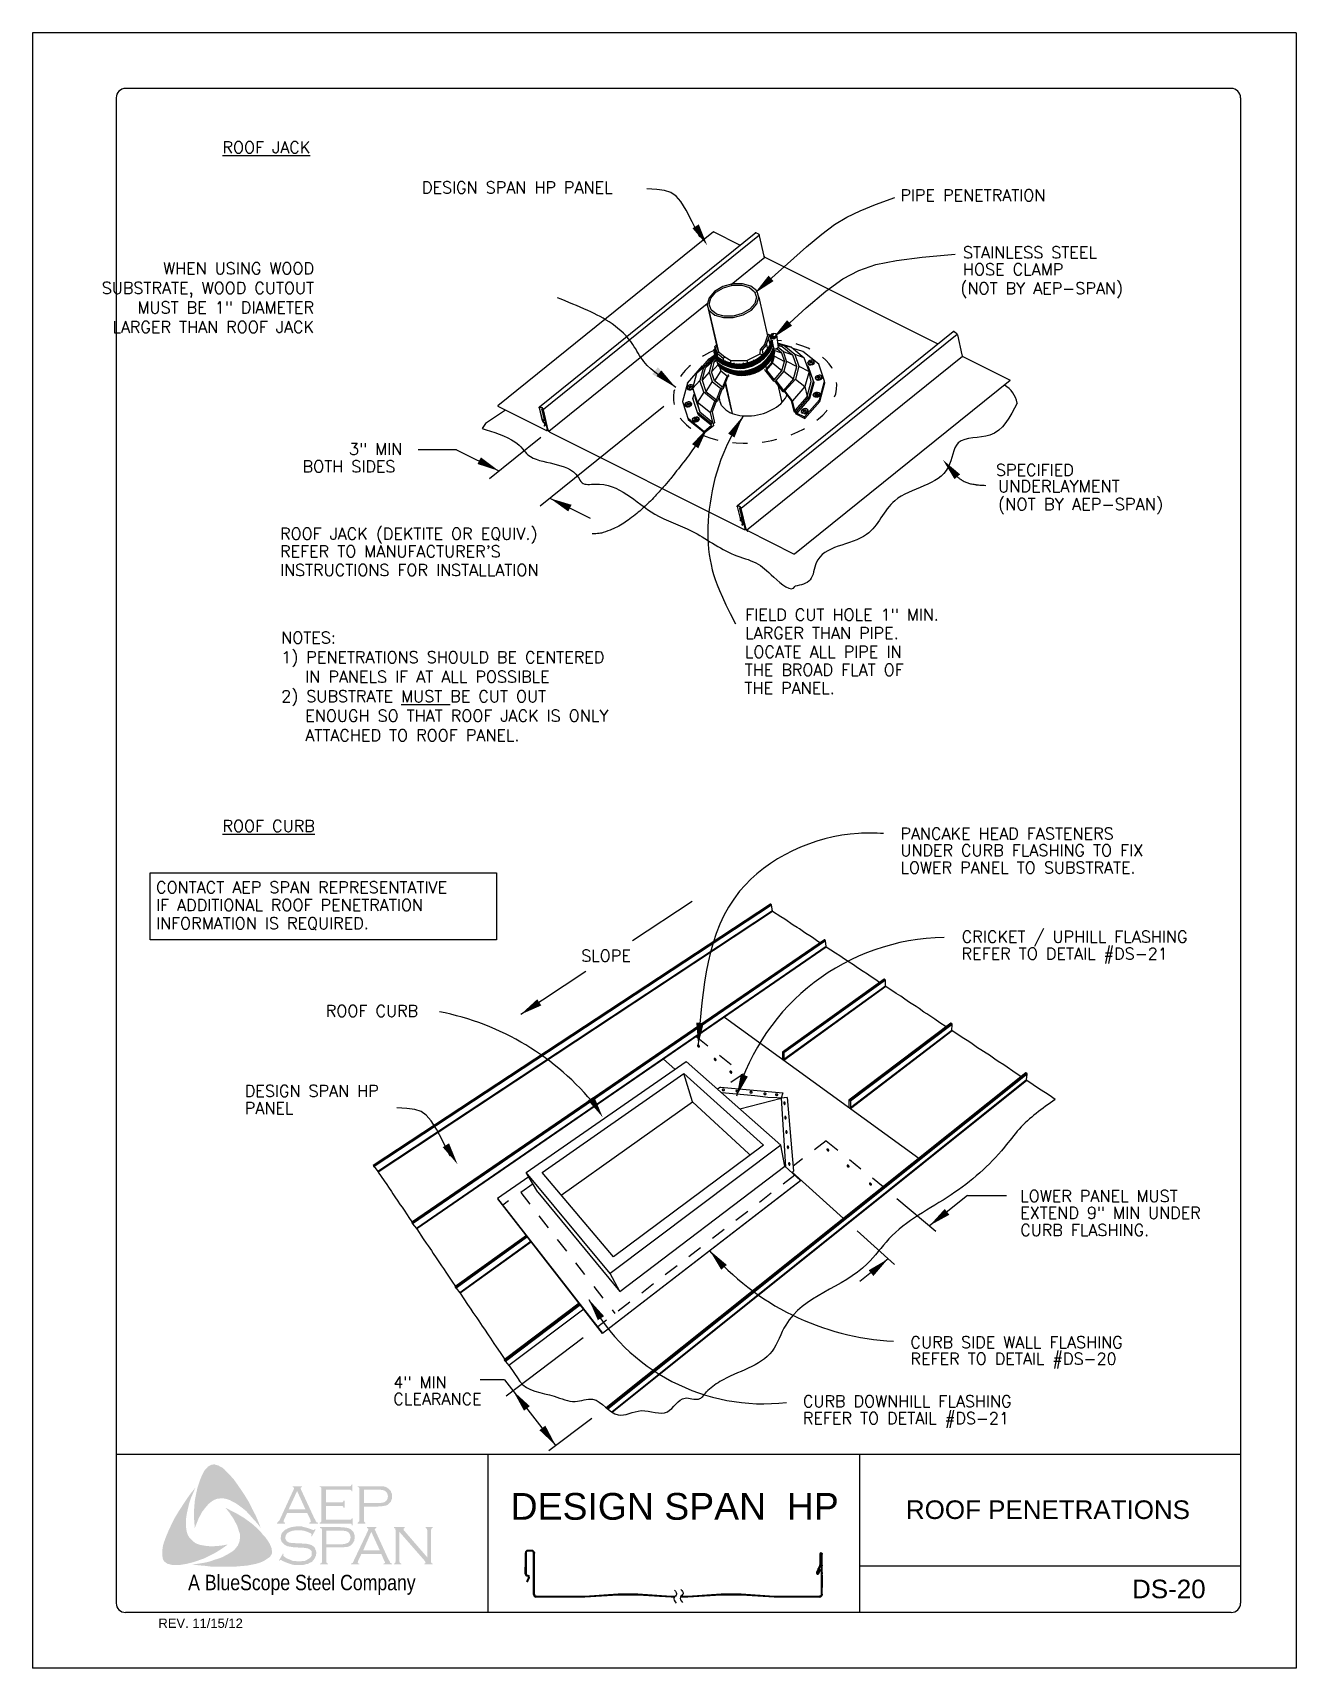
# Model space of a CAD drawing. Extents: x 137.7 to 146.2, y -37.9 to -26.9.
import ezdxf

# ---------------------------------------------------------------- set-up
doc = ezdxf.new("R2010")
doc.units = 0
doc.header["$LTSCALE"] = 0.5
doc.header["$MEASUREMENT"] = 0
doc.linetypes.add('HIDDEN', pattern=[0.375, 0.25, -0.125])
doc.linetypes.add('HIDDEN2', pattern=[0.1875, 0.125, -0.0625])
doc.layers.get('0').update_dxf_attribs({"linetype": 'CONTINUOUS'})
for name, color, linetype in [('BORDER', 9, 'CONTINUOUS'), ('DIM', 4, 'CONTINUOUS'), ('DWG', 2, 'CONTINUOUS'), ('LAYER_1', 160, 'CONTINUOUS'), ('PEN2', 7, 'CONTINUOUS')]:
    doc.layers.add(name, color=color, linetype=linetype)
doc.styles.add('ROMAND', font='romand.shx')
doc.styles.get("Standard").update_dxf_attribs({"font": 'romans.shx'})
doc.styles.add('STD', font='simplex.shx', dxfattribs={"height": 0.125})
doc.dimstyles.get("Standard").update_dxf_attribs({"dimtxt": 0.18, "dimasz": 0.18, "dimexe": 0.18, "dimexo": 0.0625, "dimgap": 0.09, "dimtad": 0, "dimtih": 1, "dimtoh": 1, "dimdec": 4, "dimzin": 0, "dimdsep": 46, "dimtxsty": 'Standard', "dimcen": 0.09, "dimadec": 0, "dimazin": 0, "dimtfac": 1, "dimtdec": 4, "dimtofl": 0, "dimtmove": 0, "dimatfit": 3, "dimfxl": 0, "dimtolj": 1, "dimtzin": 0, "dimarcsym": 0})

msp = doc.modelspace()

# ---------------------------------------------------------------- texts
at = {"insert": (138.751, -37.241), "char_height": 0.10359, "width": 1.55518, "attachment_point": 1, "style": 'STD'}
msp.add_mtext('{\\fArial Narrow|b0|i0|c0|p34;A BlueScope Steel Company}', dxfattribs=at)
at = {"layer": 'BORDER', "attachment_point": 5, "style": 'ROMAND'}
for s, insert, char_height, width in [('\\pt1.98;{\\fArial|b0|i0|c0|p34;DESIGN SPAN  HP }', (142.024, -36.782), 0.18, 2.50147), ('\\pt1.375;{\\fArial|b0|i0|c0|p34;ROOF PENETRATIONS}', (144.535, -36.804), 0.125, 2.50147), ('\\pt1.375;{\\fArial|b0|i0|c0|p34;DS-20}', (145.348, -37.337), 0.125, 0.60955), ('\\pt0.6875;{\\fArial|b0|i0|c0|p34;REV. 11/15/12}', (138.835, -37.567), 0.0625, 0.80556)]:
    msp.add_mtext(s, dxfattribs=dict(at, insert=insert, char_height=char_height, width=width))
at = {"layer": 'DIM'}
for s, height, p in [('%%UROOF JACK', 0.07875, (138.982, -27.68)), ('DESIGN SPAN HP PANEL', 0.07875, (140.324, -27.95)), ('PIPE PENETRATION', 0.07875, (143.542, -28.002)), ('STAINLESS STEEL ', 0.07875, (143.963, -28.387)), ('HOSE CLAMP', 0.0788, (143.963, -28.501)), ('(NOT BY AEP-SPAN)', 0.07875, (143.946, -28.628)), ('3" MIN', 0.0788, (139.833, -29.709)), ('BOTH SIDES', 0.0788, (139.521, -29.826)), ('SPECIFIED', 0.0788, (144.185, -29.85)), ('ROOF JACK (DEKTITE OR EQUIV.)', 0.07875, (139.369, -30.279)), ("REFER TO MANUFACTURER'S", 0.07875, (139.369, -30.398)), ('INSTRUCTIONS FOR INSTALLATION', 0.07875, (139.369, -30.523)), ('FIELD CUT HOLE 1" MIN.', 0.07875, (142.498, -30.823)), ('LARGER THAN PIPE.', 0.07875, (142.498, -30.947)), ('LOCATE ALL PIPE IN', 0.07875, (142.496, -31.073)), ('THE BROAD FLAT OF', 0.07875, (142.495, -31.194)), ('THE PANEL.', 0.0788, (142.493, -31.317)), ('%%UROOF CURB', 0.07875, (138.982, -32.244)), ('PANCAKE HEAD FASTENERS', 0.07875, (143.542, -32.295)), ('UNDER CURB FLASHING TO FIX', 0.07875, (143.542, -32.408)), ('LOWER PANEL TO SUBSTRATE.', 0.07875, (143.542, -32.524)), ('CONTACT AEP SPAN REPRESENTATIVE', 0.07875, (138.535, -32.657)), ('IF ADDITIONAL ROOF PENETRATION', 0.07875, (138.535, -32.776)), ('INFORMATION IS REQUIRED.', 0.07875, (138.535, -32.898)), ('CRICKET / UPHILL FLASHING', 0.07875, (143.955, -32.989)), ('SLOPE', 0.0788, (141.395, -33.117)), ('REFER TO DETAIL #DS-21', 0.07875, (143.954, -33.103)), ('ROOF CURB', 0.0788, (139.677, -33.488)), ('DESIGN SPAN HP', 0.07875, (139.132, -34.026)), ('PANEL', 0.0788, (139.132, -34.142)), ('LOWER PANEL MUST', 0.07875, (144.348, -34.733)), ('EXTEND 9" MIN UNDER', 0.07875, (144.348, -34.846)), ('CURB FLASHING.', 0.07875, (144.348, -34.962)), ('CURB SIDE WALL FLASHING', 0.07875, (143.61, -35.716)), ('REFER TO DETAIL #DS-20', 0.07875, (143.61, -35.827)), ('4" MIN', 0.0788, (140.131, -35.985)), ('CLEARANCE', 0.0788, (140.131, -36.098)), ('CURB DOWNHILL FLASHING', 0.07875, (142.886, -36.113)), ('REFER TO DETAIL #DS-21', 0.07875, (142.886, -36.227))]:
    msp.add_text(s, height=height, dxfattribs=at).set_placement(p)
at = {"layer": 'DIM', "style": 'STD'}
for s, p in [('UNDERLAYMENT', (144.199, -29.96)), ('(NOT BY AEP-SPAN)', (144.199, -30.081))]:
    msp.add_text(s, height=0.08, dxfattribs=at).set_placement(p)
at = {"layer": 'DIM', "insert": (139.598, -28.652), "char_height": 0.07875, "attachment_point": 6}
msp.add_mtext('WHEN USING WOOD \\PSUBSTRATE, WOOD CUTOUT\\PMUST BE 1" DIAMETER\\PLARGER THAN ROOF JACK', dxfattribs=at)
at = {"layer": 'DIM', "insert": (139.377, -30.899), "char_height": 0.07875, "width": 2.9312, "attachment_point": 1}
msp.add_mtext('NOTES:\\P1) PENETRATIONS SHOULD BE CENTERED\\P   IN PANELS IF AT ALL POSSIBLE\\P2) SUBSTRATE {\\LMUST} BE CUT OUT\\P   ENOUGH SO THAT ROOF JACK IS ONLY \\P   ATTACHED TO ROOF PANEL.', dxfattribs=at)

# ---------------------------------------------------------------- blocks, each defined once
blk = doc.blocks.new('*X0')
at = {"color": 0}
for p, q in [((8.616, 8.801), (8.618, 8.801)), ((8.548, 8.777), (8.611, 8.777)), ((8.548, 8.773), (8.61, 8.773)), ((8.548, 8.77), (8.608, 8.77)), ((8.548, 8.766), (8.607, 8.766)), ((8.548, 8.762), (8.606, 8.762)), ((8.548, 8.758), (8.605, 8.758)), ((8.548, 8.754), (8.604, 8.754)), ((8.548, 8.75), (8.603, 8.75)), ((8.548, 8.746), (8.602, 8.746)), ((8.548, 8.742), (8.6, 8.742)), ((8.548, 8.738), (8.599, 8.738)), ((8.548, 8.734), (8.598, 8.734)), ((8.548, 8.73), (8.597, 8.73)), ((8.548, 8.727), (8.596, 8.727)), ((8.548, 8.723), (8.595, 8.723)), ((8.548, 8.719), (8.593, 8.719)), ((8.548, 8.715), (8.6, 8.715)), ((8.548, 8.711), (8.598, 8.711)), ((8.548, 8.707), (8.589, 8.707)), ((8.548, 8.703), (8.58, 8.703)), ((8.548, 8.699), (8.571, 8.699)), ((8.548, 8.695), (8.562, 8.695)), ((8.55, 8.781), (8.612, 8.781)), ((8.555, 8.785), (8.613, 8.785)), ((8.561, 8.789), (8.614, 8.789)), ((8.578, 8.793), (8.615, 8.793)), ((8.597, 8.797), (8.617, 8.797)), ((8.605, 8.684), (8.613, 8.684)), ((8.606, 8.688), (8.615, 8.688)), ((8.606, 8.68), (8.61, 8.68)), ((8.607, 8.691), (8.609, 8.691)), ((8.611, 8.676), (8.619, 8.676)), ((8.62, 8.684), (8.643, 8.684)), ((8.628, 8.68), (8.631, 8.68)), ((8.63, 8.676), (8.636, 8.676)), ((8.643, 8.668), (8.644, 8.668)), ((8.645, 8.688), (8.654, 8.688)), ((8.649, 8.672), (8.65, 8.672)), ((8.654, 8.676), (8.656, 8.676)), ((8.659, 8.68), (8.661, 8.68)), ((8.664, 8.684), (8.667, 8.684)), ((8.666, 8.691), (8.679, 8.691)), ((8.669, 8.688), (8.673, 8.688)), ((8.678, 8.695), (8.685, 8.695))]:
    blk.add_line(p, q, dxfattribs=at)
blk = doc.blocks.new('*X1')
at = {"color": 0}
for p, q in [((8.558, 8.691), (8.591, 8.691)), ((8.562, 8.695), (8.586, 8.695)), ((8.569, 8.688), (8.596, 8.688)), ((8.571, 8.699), (8.582, 8.699)), ((8.579, 8.684), (8.601, 8.684)), ((8.58, 8.703), (8.593, 8.703)), ((8.582, 8.699), (8.597, 8.699)), ((8.586, 8.695), (8.603, 8.695)), ((8.589, 8.707), (8.59, 8.707)), ((8.59, 8.707), (8.611, 8.707)), ((8.59, 8.68), (8.606, 8.68)), ((8.591, 8.691), (8.607, 8.691)), ((8.593, 8.703), (8.61, 8.703)), ((8.596, 8.688), (8.606, 8.688)), ((8.597, 8.699), (8.609, 8.699)), ((8.598, 8.711), (8.612, 8.711)), ((8.601, 8.684), (8.605, 8.684)), ((8.601, 8.676), (8.611, 8.676)), ((8.603, 8.695), (8.608, 8.695)), ((8.608, 8.695), (8.678, 8.695)), ((8.609, 8.699), (8.687, 8.699)), ((8.609, 8.691), (8.666, 8.691)), ((8.61, 8.703), (8.665, 8.703)), ((8.61, 8.68), (8.628, 8.68)), ((8.611, 8.707), (8.643, 8.707)), ((8.612, 8.711), (8.622, 8.711)), ((8.612, 8.672), (8.649, 8.672)), ((8.613, 8.684), (8.62, 8.684)), ((8.615, 8.688), (8.645, 8.688)), ((8.619, 8.676), (8.63, 8.676)), ((8.623, 8.668), (8.643, 8.668)), ((8.631, 8.68), (8.659, 8.68)), ((8.633, 8.664), (8.642, 8.664)), ((8.636, 8.676), (8.654, 8.676)), ((8.643, 8.684), (8.664, 8.684)), ((8.644, 8.668), (8.647, 8.668)), ((8.65, 8.672), (8.653, 8.672)), ((8.654, 8.688), (8.669, 8.688)), ((8.656, 8.676), (8.658, 8.676)), ((8.661, 8.68), (8.663, 8.68)), ((8.667, 8.684), (8.669, 8.684)), ((8.673, 8.688), (8.674, 8.688)), ((8.679, 8.691), (8.679, 8.691))]:
    blk.add_line(p, q, dxfattribs=at)
blk = doc.blocks.new('*X2')
at = {"color": 0}
for p, q in [((7.861, 7.706), (8.539, 8.384)), ((7.883, 7.463), (8.586, 8.166)), ((7.896, 7.719), (8.528, 8.351)), ((7.933, 7.734), (8.513, 8.314)), ((7.973, 7.752), (8.495, 8.274)), ((8.017, 7.774), (8.473, 8.23)), ((8.067, 7.802), (8.445, 8.18)), ((8.346, 8.213), (8.535, 8.402)), ((8.397, 8.287), (8.531, 8.421)), ((8.416, 8.018), (8.582, 8.184)), ((8.43, 8.342), (8.527, 8.439)), ((8.455, 8.389), (8.523, 8.457)), ((8.459, 8.084), (8.576, 8.201)), ((8.475, 8.43), (8.519, 8.475)), ((8.489, 8.136), (8.564, 8.211)), ((8.491, 8.469), (8.516, 8.493)), ((8.504, 8.504), (8.512, 8.512)), ((8.512, 8.181), (8.552, 8.221)), ((8.531, 8.222), (8.54, 8.231)), ((6.739, 8.065), (6.742, 8.068)), ((6.745, 8.048), (6.754, 8.057)), ((6.75, 8.032), (6.762, 8.044)), ((6.756, 8.015), (6.777, 8.037)), ((6.762, 7.999), (6.79, 8.027)), ((6.763, 8.044), (6.764, 8.046)), ((6.764, 8.046), (6.765, 8.047)), ((6.768, 7.983), (6.802, 8.017)), ((6.774, 7.967), (6.814, 8.007)), ((6.779, 7.951), (6.827, 7.998)), ((6.785, 7.934), (6.84, 7.989)), ((6.789, 7.916), (6.79, 7.917)), ((6.791, 7.918), (6.853, 7.98)), ((6.801, 7.906), (6.866, 7.971)), ((6.813, 7.896), (6.879, 7.962)), ((6.82, 7.814), (6.824, 7.819)), ((6.825, 7.886), (6.892, 7.953)), ((6.825, 7.797), (6.836, 7.809)), ((6.83, 7.78), (6.849, 7.799)), ((6.836, 7.764), (6.861, 7.789)), ((6.837, 7.876), (6.906, 7.945)), ((6.841, 7.747), (6.874, 7.78)), ((6.846, 7.73), (6.886, 7.77)), ((6.85, 7.866), (6.92, 7.936)), ((6.855, 7.716), (6.899, 7.761)), ((6.863, 7.857), (6.934, 7.928)), ((6.866, 7.706), (6.912, 7.752)), ((6.876, 7.848), (6.948, 7.92)), ((6.878, 7.695), (6.926, 7.743)), ((6.889, 7.839), (6.962, 7.912)), ((6.889, 7.685), (6.939, 7.734)), ((6.901, 7.674), (6.953, 7.726)), ((6.902, 7.83), (6.977, 7.905)), ((6.913, 7.664), (6.966, 7.718)), ((6.915, 7.821), (6.991, 7.897)), ((6.925, 7.654), (6.98, 7.709)), ((6.929, 7.813), (7.006, 7.89)), ((6.938, 7.645), (6.994, 7.701)), ((6.942, 7.804), (7.021, 7.883)), ((6.95, 7.635), (7.009, 7.694)), ((6.956, 7.796), (7.036, 7.876)), ((6.963, 7.626), (7.023, 7.686)), ((6.97, 7.788), (7.052, 7.869)), ((6.976, 7.616), (7.038, 7.678)), ((6.985, 7.78), (7.067, 7.863)), ((6.989, 7.607), (7.052, 7.671)), ((6.999, 7.772), (7.083, 7.857)), ((7.002, 7.598), (7.067, 7.664)), ((7.013, 7.765), (7.099, 7.851)), ((7.015, 7.59), (7.083, 7.657)), ((7.028, 7.757), (7.116, 7.845)), ((7.029, 7.581), (7.098, 7.65)), ((7.043, 7.75), (7.132, 7.839)), ((7.058, 7.743), (7.149, 7.834)), ((7.074, 7.737), (7.166, 7.829)), ((7.089, 7.73), (7.183, 7.824)), ((7.105, 7.724), (7.2, 7.819)), ((7.121, 7.718), (7.218, 7.814)), ((7.137, 7.712), (7.236, 7.81)), ((7.153, 7.706), (7.254, 7.806)), ((7.17, 7.7), (7.272, 7.803)), ((7.187, 7.695), (7.291, 7.799)), ((7.204, 7.69), (7.31, 7.796)), ((7.221, 7.685), (7.329, 7.793)), ((7.239, 7.681), (7.349, 7.791)), ((7.256, 7.676), (7.369, 7.788)), ((7.274, 7.672), (7.389, 7.787)), ((7.293, 7.668), (7.41, 7.785)), ((7.311, 7.665), (7.431, 7.784)), ((7.33, 7.662), (7.452, 7.783)), ((7.349, 7.659), (7.474, 7.783)), ((7.369, 7.656), (7.496, 7.783)), ((7.388, 7.654), (7.519, 7.784)), ((7.409, 7.652), (7.542, 7.785)), ((7.429, 7.65), (7.566, 7.787)), ((7.45, 7.649), (7.59, 7.789)), ((7.471, 7.648), (7.615, 7.792)), ((7.493, 7.647), (7.641, 7.795)), ((7.515, 7.647), (7.667, 7.8)), ((7.537, 7.648), (7.694, 7.805)), ((7.56, 7.649), (7.723, 7.811)), ((7.584, 7.65), (7.752, 7.818)), ((7.608, 7.652), (7.782, 7.827)), ((7.632, 7.655), (7.814, 7.836)), ((7.658, 7.658), (7.848, 7.848)), ((7.684, 7.662), (7.884, 7.861)), ((7.711, 7.667), (7.922, 7.878)), ((7.738, 7.672), (7.964, 7.897)), ((7.742, 7.432), (7.961, 7.652)), ((7.767, 7.679), (8.01, 7.922)), ((7.768, 7.437), (8.002, 7.671)), ((7.795, 7.442), (8.047, 7.694)), ((7.797, 7.687), (8.066, 7.955)), ((7.823, 7.448), (8.099, 7.724)), ((7.828, 7.696), (8.139, 8.006)), ((7.852, 7.455), (8.165, 7.767)), ((7.915, 7.473), (8.59, 8.148)), ((7.948, 7.484), (8.583, 8.119)), ((7.984, 7.498), (8.569, 8.083)), ((8.023, 7.515), (8.553, 8.045)), ((8.065, 7.535), (8.533, 8.002)), ((8.113, 7.561), (8.507, 7.955)), ((8.129, 7.842), (8.405, 8.117)), ((8.17, 7.596), (8.472, 7.897)), ((8.233, 7.924), (8.323, 8.014)), ((8.252, 7.655), (8.412, 7.816)), ((7.042, 7.573), (7.114, 7.644)), ((7.056, 7.565), (7.129, 7.638)), ((7.07, 7.556), (7.145, 7.631)), ((7.085, 7.549), (7.162, 7.626)), ((7.099, 7.541), (7.178, 7.62)), ((7.114, 7.533), (7.195, 7.614)), ((7.128, 7.526), (7.211, 7.609)), ((7.143, 7.519), (7.228, 7.604)), ((7.159, 7.512), (7.246, 7.599)), ((7.174, 7.506), (7.263, 7.595)), ((7.19, 7.499), (7.281, 7.591)), ((7.205, 7.493), (7.299, 7.587)), ((7.222, 7.487), (7.318, 7.583)), ((7.238, 7.481), (7.336, 7.579)), ((7.254, 7.475), (7.355, 7.576)), ((7.271, 7.47), (7.374, 7.573)), ((7.288, 7.465), (7.394, 7.571)), ((7.305, 7.46), (7.414, 7.568)), ((7.322, 7.455), (7.434, 7.566)), ((7.34, 7.451), (7.454, 7.565)), ((7.358, 7.446), (7.475, 7.564)), ((7.376, 7.443), (7.496, 7.563)), ((7.395, 7.439), (7.518, 7.562)), ((7.414, 7.436), (7.54, 7.562)), ((7.433, 7.433), (7.563, 7.563)), ((7.452, 7.43), (7.586, 7.564)), ((7.472, 7.428), (7.61, 7.565)), ((7.492, 7.426), (7.634, 7.567)), ((7.512, 7.424), (7.659, 7.57)), ((7.533, 7.423), (7.684, 7.574)), ((7.554, 7.422), (7.71, 7.578)), ((7.576, 7.421), (7.737, 7.583)), ((7.598, 7.421), (7.765, 7.588)), ((7.621, 7.422), (7.794, 7.595)), ((7.644, 7.423), (7.824, 7.603)), ((7.667, 7.424), (7.856, 7.613)), ((7.691, 7.426), (7.889, 7.624)), ((7.716, 7.429), (7.924, 7.637))]:
    blk.add_line(p, q, dxfattribs=at)

# ---------------------------------------------------------------- hatches: boundary and pattern name
at = {"layer": 'LAYER_1'}
for points in [[(139.057, -36.598), (139.085, -36.637), (139.111, -36.675), (139.136, -36.713), (139.162, -36.756), (139.182, -36.798), (139.204, -36.839), (139.223, -36.883), (139.239, -36.926), (139.217, -36.896), (139.19, -36.867), (139.166, -36.839), (139.14, -36.811), (139.111, -36.788), (139.081, -36.766), (139.065, -36.756), (139.049, -36.748), (139.03, -36.738), (139.012, -36.732), (138.994, -36.728), (138.98, -36.726), (138.962, -36.728), (138.945, -36.73), (138.929, -36.736), (138.915, -36.744), (138.901, -36.754), (138.889, -36.764), (138.873, -36.782), (138.858, -36.801), (138.844, -36.819), (138.834, -36.839), (138.822, -36.861), (138.814, -36.881), (138.796, -36.926), (138.792, -36.881), (138.79, -36.833), (138.792, -36.788), (138.796, -36.742), (138.804, -36.699), (138.814, -36.655), (138.828, -36.612), (138.844, -36.572), (138.856, -36.548), (138.864, -36.535), (138.875, -36.525), (138.883, -36.515), (138.895, -36.507), (138.907, -36.501), (138.921, -36.499), (138.931, -36.499), (138.941, -36.503), (138.954, -36.505), (138.962, -36.511), (138.982, -36.521), (138.998, -36.535), (139.014, -36.552), (139.03, -36.568), (139.057, -36.598)], [(138.739, -36.938), (138.743, -36.956), (138.749, -36.973), (138.757, -36.987), (138.769, -37.001), (138.782, -37.013), (138.796, -37.025), (138.812, -37.033), (138.828, -37.039), (138.85, -37.043), (138.875, -37.047), (138.899, -37.049), (138.923, -37.049), (138.947, -37.047), (138.972, -37.045), (139.018, -37.037), (138.98, -37.064), (138.939, -37.09), (138.897, -37.112), (138.856, -37.132), (138.812, -37.147), (138.79, -37.155), (138.765, -37.161), (138.743, -37.167), (138.719, -37.171), (138.695, -37.175), (138.672, -37.175), (138.646, -37.175), (138.636, -37.173), (138.624, -37.169), (138.612, -37.167), (138.603, -37.161), (138.593, -37.153), (138.585, -37.144), (138.581, -37.134), (138.579, -37.124), (138.577, -37.104), (138.577, -37.084), (138.579, -37.062), (138.583, -37.041), (138.589, -37.021), (138.603, -36.983), (138.622, -36.938), (138.642, -36.896), (138.664, -36.853), (138.688, -36.813), (138.715, -36.772), (138.741, -36.732), (138.769, -36.693), (138.8, -36.655), (138.771, -36.722), (138.759, -36.756), (138.751, -36.79), (138.743, -36.825), (138.737, -36.863), (138.737, -36.881), (138.737, -36.9), (138.737, -36.92), (138.739, -36.938)], [(139.678, -36.778), (139.678, -36.871), (139.838, -36.871), (139.844, -36.871), (139.848, -36.867), (139.852, -36.865), (139.852, -36.861), (139.858, -36.861), (139.858, -36.908), (139.852, -36.908), (139.852, -36.902), (139.848, -36.898), (139.844, -36.896), (139.838, -36.896), (139.635, -36.896), (139.635, -36.89), (139.644, -36.888), (139.646, -36.883), (139.648, -36.881), (139.648, -36.873), (139.648, -36.665), (139.648, -36.659), (139.646, -36.655), (139.641, -36.651), (139.635, -36.651), (139.635, -36.645), (139.836, -36.645), (139.842, -36.645), (139.846, -36.643), (139.848, -36.639), (139.852, -36.633), (139.856, -36.633), (139.856, -36.679), (139.852, -36.679), (139.848, -36.673), (139.846, -36.671), (139.842, -36.669), (139.836, -36.669), (139.678, -36.669), (139.678, -36.754), (139.781, -36.754), (139.787, -36.754), (139.791, -36.752), (139.795, -36.748), (139.795, -36.742), (139.803, -36.742), (139.803, -36.79), (139.795, -36.79), (139.795, -36.784), (139.791, -36.78), (139.787, -36.778), (139.781, -36.778), (139.678, -36.778)], [(139.298, -37.029), (139.308, -37.051), (139.312, -37.062), (139.314, -37.076), (139.316, -37.088), (139.314, -37.098), (139.308, -37.11), (139.302, -37.12), (139.285, -37.132), (139.267, -37.144), (139.249, -37.153), (139.229, -37.161), (139.208, -37.167), (139.188, -37.171), (139.148, -37.179), (139.101, -37.183), (139.057, -37.187), (139.008, -37.187), (138.962, -37.187), (138.915, -37.187), (138.869, -37.181), (138.822, -37.177), (138.777, -37.171), (138.814, -37.167), (138.854, -37.161), (138.891, -37.153), (138.929, -37.14), (138.966, -37.128), (138.982, -37.122), (139, -37.112), (139.016, -37.104), (139.032, -37.094), (139.049, -37.084), (139.065, -37.07), (139.075, -37.057), (139.085, -37.045), (139.091, -37.031), (139.097, -37.015), (139.099, -36.999), (139.099, -36.983), (139.099, -36.964), (139.093, -36.95), (139.087, -36.928), (139.079, -36.906), (139.067, -36.885), (139.057, -36.865), (139.043, -36.845), (139.03, -36.825), (139.002, -36.79), (139.043, -36.811), (139.085, -36.833), (139.128, -36.859), (139.168, -36.888), (139.186, -36.902), (139.204, -36.918), (139.223, -36.936), (139.239, -36.952), (139.255, -36.973), (139.271, -36.989), (139.285, -37.009), (139.298, -37.029)], [(139.609, -36.936), (139.583, -36.983), (139.579, -36.981), (139.581, -36.97), (139.581, -36.966), (139.579, -36.964), (139.567, -36.958), (139.548, -36.95), (139.53, -36.944), (139.51, -36.942), (139.49, -36.942), (139.474, -36.942), (139.457, -36.944), (139.443, -36.948), (139.429, -36.954), (139.419, -36.96), (139.411, -36.97), (139.407, -36.979), (139.405, -36.991), (139.405, -36.999), (139.409, -37.007), (139.415, -37.015), (139.423, -37.021), (139.433, -37.025), (139.447, -37.027), (139.49, -37.029), (139.526, -37.031), (139.552, -37.033), (139.567, -37.037), (139.581, -37.041), (139.589, -37.047), (139.595, -37.051), (139.601, -37.057), (139.605, -37.064), (139.607, -37.072), (139.611, -37.078), (139.613, -37.088), (139.613, -37.096), (139.611, -37.112), (139.607, -37.118), (139.605, -37.126), (139.601, -37.132), (139.597, -37.138), (139.585, -37.153), (139.577, -37.157), (139.567, -37.161), (139.559, -37.167), (139.546, -37.169), (139.524, -37.175), (139.498, -37.175), (139.47, -37.175), (139.455, -37.173), (139.441, -37.169), (139.417, -37.161), (139.385, -37.147), (139.374, -37.14), (139.37, -37.142), (139.366, -37.147), (139.362, -37.144), (139.389, -37.098), (139.393, -37.102), (139.391, -37.112), (139.393, -37.114), (139.397, -37.118), (139.413, -37.13), (139.433, -37.138), (139.455, -37.147), (139.476, -37.149), (139.496, -37.151), (139.518, -37.149), (139.538, -37.147), (139.554, -37.138), (139.567, -37.13), (139.575, -37.122), (139.581, -37.114), (139.583, -37.106), (139.583, -37.098), (139.581, -37.086), (139.581, -37.082), (139.577, -37.076), (139.569, -37.07), (139.557, -37.064), (139.546, -37.062), (139.538, -37.06), (139.484, -37.057), (139.455, -37.055), (139.433, -37.051), (139.419, -37.049), (139.403, -37.041), (139.397, -37.037), (139.393, -37.033), (139.387, -37.027), (139.382, -37.021), (139.378, -37.013), (139.376, -37.007), (139.374, -36.999), (139.374, -36.993), (139.376, -36.979), (139.378, -36.966), (139.385, -36.956), (139.395, -36.946), (139.403, -36.938), (139.413, -36.934), (139.423, -36.928), (139.435, -36.924), (139.447, -36.92), (139.461, -36.918), (139.476, -36.916), (139.492, -36.916), (139.516, -36.916), (139.538, -36.922), (139.561, -36.928), (139.587, -36.938), (139.595, -36.94), (139.599, -36.938), (139.603, -36.934), (139.609, -36.936)], [(140.172, -36.952), (140.172, -37.149), (140.174, -37.157), (140.176, -37.161), (140.18, -37.163), (140.186, -37.167), (140.186, -37.171), (140.135, -37.171), (140.135, -37.167), (140.141, -37.163), (140.145, -37.161), (140.145, -37.157), (140.147, -37.149), (140.147, -36.942), (140.145, -36.936), (140.145, -36.93), (140.141, -36.928), (140.135, -36.926), (140.135, -36.92), (140.208, -36.92), (140.208, -36.926), (140.2, -36.93), (140.2, -36.932), (140.2, -36.934), (140.2, -36.94), (140.208, -36.948), (140.36, -37.124), (140.36, -36.942), (140.358, -36.936), (140.356, -36.93), (140.354, -36.928), (140.348, -36.926), (140.348, -36.92), (140.396, -36.92), (140.396, -36.926), (140.39, -36.928), (140.388, -36.93), (140.386, -36.936), (140.384, -36.942), (140.384, -37.149), (140.386, -37.157), (140.388, -37.161), (140.39, -37.163), (140.396, -37.167), (140.396, -37.171), (140.34, -37.171), (140.34, -37.167), (140.346, -37.163), (140.348, -37.161), (140.348, -37.159), (140.346, -37.153), (140.34, -37.144), (140.172, -36.952)]]:
    msp.add_hatch(color=7, dxfattribs=at).paths.add_polyline_path(points)
h = msp.add_hatch(color=7, dxfattribs=at)
edge = h.paths.add_edge_path(flags=16)
edge.add_spline(control_points=[(139.54, -36.801), (139.54, -36.801), (139.484, -36.677), (139.484, -36.677), (139.484, -36.677), (139.427, -36.801), (139.427, -36.801), (139.427, -36.801), (139.54, -36.801), (139.54, -36.801), (139.54, -36.801), (139.54, -36.801), (139.54, -36.801), (139.54, -36.801), (139.54, -36.801), (139.54, -36.801)], knot_values=[0, 0, 0, 0, 1, 1, 1, 2, 2, 2, 3, 3, 3, 4, 4, 4, 5, 5, 5, 5], degree=3, periodic=0)
edge = h.paths.add_edge_path()
edge.add_spline(control_points=[(139.552, -36.825), (139.552, -36.825), (139.417, -36.825), (139.417, -36.825), (139.417, -36.825), (139.395, -36.873), (139.395, -36.873), (139.395, -36.873), (139.395, -36.873), (139.395, -36.873), (139.395, -36.873), (139.393, -36.881), (139.393, -36.881), (139.393, -36.881), (139.393, -36.881), (139.393, -36.881), (139.393, -36.881), (139.393, -36.883), (139.393, -36.883), (139.393, -36.883), (139.395, -36.888), (139.395, -36.888), (139.395, -36.888), (139.403, -36.89), (139.403, -36.89), (139.403, -36.89), (139.403, -36.896), (139.403, -36.896), (139.403, -36.896), (139.348, -36.896), (139.348, -36.896), (139.348, -36.896), (139.348, -36.89), (139.348, -36.89), (139.348, -36.89), (139.348, -36.89), (139.348, -36.89), (139.348, -36.89), (139.354, -36.888), (139.354, -36.888), (139.354, -36.888), (139.358, -36.883), (139.358, -36.883), (139.358, -36.883), (139.358, -36.883), (139.358, -36.883), (139.358, -36.883), (139.364, -36.877), (139.364, -36.877), (139.364, -36.877), (139.37, -36.865), (139.37, -36.865), (139.37, -36.865), (139.461, -36.667), (139.461, -36.667), (139.461, -36.667), (139.461, -36.667), (139.461, -36.667), (139.461, -36.667), (139.463, -36.659), (139.463, -36.659), (139.463, -36.659), (139.463, -36.659), (139.463, -36.659), (139.463, -36.659), (139.463, -36.655), (139.463, -36.655), (139.463, -36.655), (139.461, -36.653), (139.461, -36.653), (139.461, -36.653), (139.455, -36.651), (139.455, -36.651), (139.455, -36.651), (139.455, -36.645), (139.455, -36.645), (139.455, -36.645), (139.518, -36.645), (139.518, -36.645), (139.518, -36.645), (139.518, -36.651), (139.518, -36.651), (139.518, -36.651), (139.518, -36.651), (139.518, -36.651), (139.518, -36.651), (139.51, -36.653), (139.51, -36.653), (139.51, -36.653), (139.508, -36.655), (139.508, -36.655), (139.508, -36.655), (139.508, -36.659), (139.508, -36.659), (139.508, -36.659), (139.508, -36.659), (139.508, -36.659), (139.508, -36.659), (139.51, -36.667), (139.51, -36.667), (139.51, -36.667), (139.599, -36.859), (139.599, -36.859), (139.599, -36.859), (139.599, -36.859), (139.599, -36.859), (139.599, -36.859), (139.607, -36.873), (139.607, -36.873), (139.607, -36.873), (139.611, -36.883), (139.611, -36.883), (139.611, -36.883), (139.611, -36.883), (139.611, -36.883), (139.611, -36.883), (139.615, -36.888), (139.615, -36.888), (139.615, -36.888), (139.625, -36.89), (139.625, -36.89), (139.625, -36.89), (139.625, -36.896), (139.625, -36.896), (139.625, -36.896), (139.567, -36.896), (139.567, -36.896), (139.567, -36.896), (139.567, -36.89), (139.567, -36.89), (139.567, -36.89), (139.567, -36.89), (139.567, -36.89), (139.567, -36.89), (139.571, -36.888), (139.571, -36.888), (139.571, -36.888), (139.573, -36.888), (139.573, -36.888), (139.573, -36.888), (139.575, -36.883), (139.575, -36.883), (139.575, -36.883), (139.577, -36.881), (139.577, -36.881), (139.577, -36.881), (139.577, -36.881), (139.577, -36.881), (139.577, -36.881), (139.575, -36.877), (139.575, -36.877), (139.575, -36.877), (139.573, -36.869), (139.573, -36.869), (139.573, -36.869), (139.552, -36.825), (139.552, -36.825), (139.552, -36.825), (139.552, -36.825), (139.552, -36.825), (139.552, -36.825), (139.552, -36.825), (139.552, -36.825)], knot_values=[0, 0, 0, 0, 1, 1, 1, 2, 2, 2, 3, 3, 3, 4, 4, 4, 5, 5, 5, 6, 6, 6, 7, 7, 7, 8, 8, 8, 9, 9, 9, 10, 10, 10, 11, 11, 11, 12, 12, 12, 13, 13, 13, 14, 14, 14, 15, 15, 15, 16, 16, 16, 17, 17, 17, 18, 18, 18, 19, 19, 19, 20, 20, 20, 21, 21, 21, 22, 22, 22, 23, 23, 23, 24, 24, 24, 25, 25, 25, 26, 26, 26, 27, 27, 27, 28, 28, 28, 29, 29, 29, 30, 30, 30, 31, 31, 31, 32, 32, 32, 33, 33, 33, 34, 34, 34, 35, 35, 35, 36, 36, 36, 37, 37, 37, 38, 38, 38, 39, 39, 39, 40, 40, 40, 41, 41, 41, 42, 42, 42, 43, 43, 43, 44, 44, 44, 45, 45, 45, 46, 46, 46, 47, 47, 47, 48, 48, 48, 49, 49, 49, 50, 50, 50, 51, 51, 51, 52, 52, 52, 53, 53, 53, 54, 54, 54, 54], degree=3, periodic=0)
h = msp.add_hatch(color=7, dxfattribs=at)
edge = h.paths.add_edge_path(flags=16)
edge.add_spline(control_points=[(139.933, -36.758), (139.933, -36.758), (140.026, -36.758), (140.026, -36.758), (140.026, -36.758), (140.026, -36.758), (140.026, -36.758), (140.026, -36.758), (140.044, -36.758), (140.044, -36.758), (140.044, -36.758), (140.058, -36.756), (140.058, -36.756), (140.058, -36.756), (140.058, -36.756), (140.058, -36.756), (140.058, -36.756), (140.068, -36.754), (140.068, -36.754), (140.068, -36.754), (140.075, -36.75), (140.075, -36.75), (140.075, -36.75), (140.075, -36.75), (140.075, -36.75), (140.075, -36.75), (140.083, -36.744), (140.083, -36.744), (140.083, -36.744), (140.089, -36.736), (140.089, -36.736), (140.089, -36.736), (140.093, -36.726), (140.093, -36.726), (140.093, -36.726), (140.095, -36.713), (140.095, -36.713), (140.095, -36.713), (140.095, -36.713), (140.095, -36.713), (140.095, -36.713), (140.093, -36.701), (140.093, -36.701), (140.093, -36.701), (140.089, -36.691), (140.089, -36.691), (140.089, -36.691), (140.083, -36.683), (140.083, -36.683), (140.083, -36.683), (140.075, -36.677), (140.075, -36.677), (140.075, -36.677), (140.075, -36.677), (140.075, -36.677), (140.075, -36.677), (140.068, -36.673), (140.068, -36.673), (140.068, -36.673), (140.058, -36.671), (140.058, -36.671), (140.058, -36.671), (140.058, -36.671), (140.058, -36.671), (140.058, -36.671), (140.044, -36.669), (140.044, -36.669), (140.044, -36.669), (140.026, -36.669), (140.026, -36.669), (140.026, -36.669), (139.933, -36.669), (139.933, -36.669), (139.933, -36.669), (139.933, -36.758), (139.933, -36.758), (139.933, -36.758), (139.933, -36.758), (139.933, -36.758), (139.933, -36.758), (139.933, -36.758), (139.933, -36.758)], knot_values=[0, 0, 0, 0, 1, 1, 1, 2, 2, 2, 3, 3, 3, 4, 4, 4, 5, 5, 5, 6, 6, 6, 7, 7, 7, 8, 8, 8, 9, 9, 9, 10, 10, 10, 11, 11, 11, 12, 12, 12, 13, 13, 13, 14, 14, 14, 15, 15, 15, 16, 16, 16, 17, 17, 17, 18, 18, 18, 19, 19, 19, 20, 20, 20, 21, 21, 21, 22, 22, 22, 23, 23, 23, 24, 24, 24, 25, 25, 25, 26, 26, 26, 27, 27, 27, 27], degree=3, periodic=0)
edge = h.paths.add_edge_path()
edge.add_spline(control_points=[(139.933, -36.782), (139.933, -36.782), (139.933, -36.875), (139.933, -36.875), (139.933, -36.875), (139.933, -36.875), (139.933, -36.875), (139.933, -36.875), (139.933, -36.881), (139.933, -36.881), (139.933, -36.881), (139.935, -36.883), (139.935, -36.883), (139.935, -36.883), (139.935, -36.883), (139.935, -36.883), (139.935, -36.883), (139.939, -36.888), (139.939, -36.888), (139.939, -36.888), (139.943, -36.89), (139.943, -36.89), (139.943, -36.89), (139.943, -36.896), (139.943, -36.896), (139.943, -36.896), (139.892, -36.896), (139.892, -36.896), (139.892, -36.896), (139.892, -36.89), (139.892, -36.89), (139.892, -36.89), (139.892, -36.89), (139.892, -36.89), (139.892, -36.89), (139.896, -36.888), (139.896, -36.888), (139.896, -36.888), (139.901, -36.883), (139.901, -36.883), (139.901, -36.883), (139.901, -36.883), (139.901, -36.883), (139.901, -36.883), (139.903, -36.881), (139.903, -36.881), (139.903, -36.881), (139.903, -36.875), (139.903, -36.875), (139.903, -36.875), (139.903, -36.663), (139.903, -36.663), (139.903, -36.663), (139.903, -36.663), (139.903, -36.663), (139.903, -36.663), (139.903, -36.659), (139.903, -36.659), (139.903, -36.659), (139.901, -36.655), (139.901, -36.655), (139.901, -36.655), (139.901, -36.655), (139.901, -36.655), (139.901, -36.655), (139.896, -36.651), (139.896, -36.651), (139.896, -36.651), (139.892, -36.651), (139.892, -36.651), (139.892, -36.651), (139.892, -36.645), (139.892, -36.645), (139.892, -36.645), (140.024, -36.645), (140.024, -36.645), (140.024, -36.645), (140.024, -36.645), (140.024, -36.645), (140.024, -36.645), (140.048, -36.645), (140.048, -36.645), (140.048, -36.645), (140.068, -36.647), (140.068, -36.647), (140.068, -36.647), (140.068, -36.647), (140.068, -36.647), (140.068, -36.647), (140.083, -36.651), (140.083, -36.651), (140.083, -36.651), (140.095, -36.659), (140.095, -36.659), (140.095, -36.659), (140.095, -36.659), (140.095, -36.659), (140.095, -36.659), (140.101, -36.663), (140.101, -36.663), (140.101, -36.663), (140.105, -36.667), (140.105, -36.667), (140.105, -36.667), (140.115, -36.679), (140.115, -36.679), (140.115, -36.679), (140.115, -36.679), (140.115, -36.679), (140.115, -36.679), (140.117, -36.687), (140.117, -36.687), (140.117, -36.687), (140.121, -36.695), (140.121, -36.695), (140.121, -36.695), (140.123, -36.703), (140.123, -36.703), (140.123, -36.703), (140.123, -36.713), (140.123, -36.713), (140.123, -36.713), (140.123, -36.713), (140.123, -36.713), (140.123, -36.713), (140.123, -36.726), (140.123, -36.726), (140.123, -36.726), (140.119, -36.736), (140.119, -36.736), (140.119, -36.736), (140.115, -36.748), (140.115, -36.748), (140.115, -36.748), (140.109, -36.756), (140.109, -36.756), (140.109, -36.756), (140.109, -36.756), (140.109, -36.756), (140.109, -36.756), (140.101, -36.762), (140.101, -36.762), (140.101, -36.762), (140.095, -36.77), (140.095, -36.77), (140.095, -36.77), (140.087, -36.774), (140.087, -36.774), (140.087, -36.774), (140.077, -36.776), (140.077, -36.776), (140.077, -36.776), (140.077, -36.776), (140.077, -36.776), (140.077, -36.776), (140.066, -36.778), (140.066, -36.778), (140.066, -36.778), (140.054, -36.78), (140.054, -36.78), (140.054, -36.78), (140.024, -36.782), (140.024, -36.782), (140.024, -36.782), (139.933, -36.782), (139.933, -36.782), (139.933, -36.782), (139.933, -36.782), (139.933, -36.782), (139.933, -36.782), (139.933, -36.782), (139.933, -36.782)], knot_values=[0, 0, 0, 0, 1, 1, 1, 2, 2, 2, 3, 3, 3, 4, 4, 4, 5, 5, 5, 6, 6, 6, 7, 7, 7, 8, 8, 8, 9, 9, 9, 10, 10, 10, 11, 11, 11, 12, 12, 12, 13, 13, 13, 14, 14, 14, 15, 15, 15, 16, 16, 16, 17, 17, 17, 18, 18, 18, 19, 19, 19, 20, 20, 20, 21, 21, 21, 22, 22, 22, 23, 23, 23, 24, 24, 24, 25, 25, 25, 26, 26, 26, 27, 27, 27, 28, 28, 28, 29, 29, 29, 30, 30, 30, 31, 31, 31, 32, 32, 32, 33, 33, 33, 34, 34, 34, 35, 35, 35, 36, 36, 36, 37, 37, 37, 38, 38, 38, 39, 39, 39, 40, 40, 40, 41, 41, 41, 42, 42, 42, 43, 43, 43, 44, 44, 44, 45, 45, 45, 46, 46, 46, 47, 47, 47, 48, 48, 48, 49, 49, 49, 50, 50, 50, 51, 51, 51, 52, 52, 52, 53, 53, 53, 54, 54, 54, 55, 55, 55, 56, 56, 56, 57, 57, 57, 57], degree=3, periodic=0)
h = msp.add_hatch(color=7, dxfattribs=at)
edge = h.paths.add_edge_path(flags=16)
edge.add_spline(control_points=[(139.68, -37.035), (139.68, -37.035), (139.775, -37.035), (139.775, -37.035), (139.775, -37.035), (139.775, -37.035), (139.775, -37.035), (139.775, -37.035), (139.793, -37.035), (139.793, -37.035), (139.793, -37.035), (139.805, -37.033), (139.805, -37.033), (139.805, -37.033), (139.805, -37.033), (139.805, -37.033), (139.805, -37.033), (139.816, -37.029), (139.816, -37.029), (139.816, -37.029), (139.824, -37.027), (139.824, -37.027), (139.824, -37.027), (139.824, -37.027), (139.824, -37.027), (139.824, -37.027), (139.832, -37.021), (139.832, -37.021), (139.832, -37.021), (139.838, -37.011), (139.838, -37.011), (139.838, -37.011), (139.842, -37.001), (139.842, -37.001), (139.842, -37.001), (139.844, -36.989), (139.844, -36.989), (139.844, -36.989), (139.844, -36.989), (139.844, -36.989), (139.844, -36.989), (139.842, -36.979), (139.842, -36.979), (139.842, -36.979), (139.838, -36.966), (139.838, -36.966), (139.838, -36.966), (139.832, -36.958), (139.832, -36.958), (139.832, -36.958), (139.824, -36.952), (139.824, -36.952), (139.824, -36.952), (139.824, -36.952), (139.824, -36.952), (139.824, -36.952), (139.816, -36.948), (139.816, -36.948), (139.816, -36.948), (139.805, -36.946), (139.805, -36.946), (139.805, -36.946), (139.805, -36.946), (139.805, -36.946), (139.805, -36.946), (139.793, -36.944), (139.793, -36.944), (139.793, -36.944), (139.775, -36.944), (139.775, -36.944), (139.775, -36.944), (139.68, -36.944), (139.68, -36.944), (139.68, -36.944), (139.68, -37.035), (139.68, -37.035), (139.68, -37.035), (139.68, -37.035), (139.68, -37.035), (139.68, -37.035), (139.68, -37.035), (139.68, -37.035)], knot_values=[0, 0, 0, 0, 1, 1, 1, 2, 2, 2, 3, 3, 3, 4, 4, 4, 5, 5, 5, 6, 6, 6, 7, 7, 7, 8, 8, 8, 9, 9, 9, 10, 10, 10, 11, 11, 11, 12, 12, 12, 13, 13, 13, 14, 14, 14, 15, 15, 15, 16, 16, 16, 17, 17, 17, 18, 18, 18, 19, 19, 19, 20, 20, 20, 21, 21, 21, 22, 22, 22, 23, 23, 23, 24, 24, 24, 25, 25, 25, 26, 26, 26, 27, 27, 27, 27], degree=3, periodic=0)
edge = h.paths.add_edge_path()
edge.add_spline(control_points=[(139.68, -37.057), (139.68, -37.057), (139.68, -37.153), (139.68, -37.153), (139.68, -37.153), (139.68, -37.153), (139.68, -37.153), (139.68, -37.153), (139.682, -37.157), (139.682, -37.157), (139.682, -37.157), (139.684, -37.161), (139.684, -37.161), (139.684, -37.161), (139.684, -37.161), (139.684, -37.161), (139.684, -37.161), (139.686, -37.163), (139.686, -37.163), (139.686, -37.163), (139.692, -37.167), (139.692, -37.167), (139.692, -37.167), (139.692, -37.171), (139.692, -37.171), (139.692, -37.171), (139.639, -37.171), (139.639, -37.171), (139.639, -37.171), (139.639, -37.167), (139.639, -37.167), (139.639, -37.167), (139.639, -37.167), (139.639, -37.167), (139.639, -37.167), (139.646, -37.163), (139.646, -37.163), (139.646, -37.163), (139.65, -37.161), (139.65, -37.161), (139.65, -37.161), (139.65, -37.161), (139.65, -37.161), (139.65, -37.161), (139.65, -37.157), (139.65, -37.157), (139.65, -37.157), (139.652, -37.153), (139.652, -37.153), (139.652, -37.153), (139.652, -36.938), (139.652, -36.938), (139.652, -36.938), (139.652, -36.938), (139.652, -36.938), (139.652, -36.938), (139.65, -36.934), (139.65, -36.934), (139.65, -36.934), (139.65, -36.93), (139.65, -36.93), (139.65, -36.93), (139.65, -36.93), (139.65, -36.93), (139.65, -36.93), (139.646, -36.928), (139.646, -36.928), (139.646, -36.928), (139.639, -36.926), (139.639, -36.926), (139.639, -36.926), (139.639, -36.92), (139.639, -36.92), (139.639, -36.92), (139.771, -36.92), (139.771, -36.92), (139.771, -36.92), (139.771, -36.92), (139.771, -36.92), (139.771, -36.92), (139.795, -36.922), (139.795, -36.922), (139.795, -36.922), (139.816, -36.924), (139.816, -36.924), (139.816, -36.924), (139.816, -36.924), (139.816, -36.924), (139.816, -36.924), (139.83, -36.928), (139.83, -36.928), (139.83, -36.928), (139.844, -36.934), (139.844, -36.934), (139.844, -36.934), (139.844, -36.934), (139.844, -36.934), (139.844, -36.934), (139.848, -36.938), (139.848, -36.938), (139.848, -36.938), (139.854, -36.944), (139.854, -36.944), (139.854, -36.944), (139.864, -36.954), (139.864, -36.954), (139.864, -36.954), (139.864, -36.954), (139.864, -36.954), (139.864, -36.954), (139.866, -36.962), (139.866, -36.962), (139.866, -36.962), (139.87, -36.973), (139.87, -36.973), (139.87, -36.973), (139.872, -36.979), (139.872, -36.979), (139.872, -36.979), (139.872, -36.989), (139.872, -36.989), (139.872, -36.989), (139.872, -36.989), (139.872, -36.989), (139.872, -36.989), (139.87, -37.001), (139.87, -37.001), (139.87, -37.001), (139.868, -37.013), (139.868, -37.013), (139.868, -37.013), (139.862, -37.023), (139.862, -37.023), (139.862, -37.023), (139.856, -37.033), (139.856, -37.033), (139.856, -37.033), (139.856, -37.033), (139.856, -37.033), (139.856, -37.033), (139.85, -37.039), (139.85, -37.039), (139.85, -37.039), (139.842, -37.045), (139.842, -37.045), (139.842, -37.045), (139.834, -37.049), (139.834, -37.049), (139.834, -37.049), (139.824, -37.053), (139.824, -37.053), (139.824, -37.053), (139.824, -37.053), (139.824, -37.053), (139.824, -37.053), (139.816, -37.055), (139.816, -37.055), (139.816, -37.055), (139.803, -37.055), (139.803, -37.055), (139.803, -37.055), (139.771, -37.057), (139.771, -37.057), (139.771, -37.057), (139.68, -37.057), (139.68, -37.057), (139.68, -37.057), (139.68, -37.057), (139.68, -37.057), (139.68, -37.057), (139.68, -37.057), (139.68, -37.057)], knot_values=[0, 0, 0, 0, 1, 1, 1, 2, 2, 2, 3, 3, 3, 4, 4, 4, 5, 5, 5, 6, 6, 6, 7, 7, 7, 8, 8, 8, 9, 9, 9, 10, 10, 10, 11, 11, 11, 12, 12, 12, 13, 13, 13, 14, 14, 14, 15, 15, 15, 16, 16, 16, 17, 17, 17, 18, 18, 18, 19, 19, 19, 20, 20, 20, 21, 21, 21, 22, 22, 22, 23, 23, 23, 24, 24, 24, 25, 25, 25, 26, 26, 26, 27, 27, 27, 28, 28, 28, 29, 29, 29, 30, 30, 30, 31, 31, 31, 32, 32, 32, 33, 33, 33, 34, 34, 34, 35, 35, 35, 36, 36, 36, 37, 37, 37, 38, 38, 38, 39, 39, 39, 40, 40, 40, 41, 41, 41, 42, 42, 42, 43, 43, 43, 44, 44, 44, 45, 45, 45, 46, 46, 46, 47, 47, 47, 48, 48, 48, 49, 49, 49, 50, 50, 50, 51, 51, 51, 52, 52, 52, 53, 53, 53, 54, 54, 54, 55, 55, 55, 56, 56, 56, 57, 57, 57, 57], degree=3, periodic=0)
h = msp.add_hatch(color=7, dxfattribs=at)
edge = h.paths.add_edge_path(flags=16)
edge.add_spline(control_points=[(140.04, -37.076), (140.04, -37.076), (139.983, -36.952), (139.983, -36.952), (139.983, -36.952), (139.929, -37.076), (139.929, -37.076), (139.929, -37.076), (140.04, -37.076), (140.04, -37.076), (140.04, -37.076), (140.04, -37.076), (140.04, -37.076), (140.04, -37.076), (140.04, -37.076), (140.04, -37.076)], knot_values=[0, 0, 0, 0, 1, 1, 1, 2, 2, 2, 3, 3, 3, 4, 4, 4, 5, 5, 5, 5], degree=3, periodic=0)
edge = h.paths.add_edge_path()
edge.add_spline(control_points=[(140.05, -37.1), (140.05, -37.1), (139.917, -37.1), (139.917, -37.1), (139.917, -37.1), (139.894, -37.149), (139.894, -37.149), (139.894, -37.149), (139.894, -37.149), (139.894, -37.149), (139.894, -37.149), (139.892, -37.159), (139.892, -37.159), (139.892, -37.159), (139.892, -37.159), (139.892, -37.159), (139.892, -37.159), (139.892, -37.161), (139.892, -37.161), (139.892, -37.161), (139.894, -37.163), (139.894, -37.163), (139.894, -37.163), (139.903, -37.167), (139.903, -37.167), (139.903, -37.167), (139.903, -37.171), (139.903, -37.171), (139.903, -37.171), (139.846, -37.171), (139.846, -37.171), (139.846, -37.171), (139.846, -37.167), (139.846, -37.167), (139.846, -37.167), (139.846, -37.167), (139.846, -37.167), (139.846, -37.167), (139.852, -37.163), (139.852, -37.163), (139.852, -37.163), (139.858, -37.161), (139.858, -37.161), (139.858, -37.161), (139.858, -37.161), (139.858, -37.161), (139.858, -37.161), (139.862, -37.153), (139.862, -37.153), (139.862, -37.153), (139.868, -37.14), (139.868, -37.14), (139.868, -37.14), (139.961, -36.944), (139.961, -36.944), (139.961, -36.944), (139.961, -36.944), (139.961, -36.944), (139.961, -36.944), (139.963, -36.934), (139.963, -36.934), (139.963, -36.934), (139.963, -36.934), (139.963, -36.934), (139.963, -36.934), (139.963, -36.93), (139.963, -36.93), (139.963, -36.93), (139.961, -36.93), (139.961, -36.93), (139.961, -36.93), (139.955, -36.926), (139.955, -36.926), (139.955, -36.926), (139.955, -36.92), (139.955, -36.92), (139.955, -36.92), (140.016, -36.92), (140.016, -36.92), (140.016, -36.92), (140.016, -36.926), (140.016, -36.926), (140.016, -36.926), (140.016, -36.926), (140.016, -36.926), (140.016, -36.926), (140.01, -36.93), (140.01, -36.93), (140.01, -36.93), (140.008, -36.93), (140.008, -36.93), (140.008, -36.93), (140.006, -36.934), (140.006, -36.934), (140.006, -36.934), (140.006, -36.934), (140.006, -36.934), (140.006, -36.934), (140.01, -36.944), (140.01, -36.944), (140.01, -36.944), (140.097, -37.134), (140.097, -37.134), (140.097, -37.134), (140.097, -37.134), (140.097, -37.134), (140.097, -37.134), (140.107, -37.151), (140.107, -37.151), (140.107, -37.151), (140.111, -37.161), (140.111, -37.161), (140.111, -37.161), (140.111, -37.161), (140.111, -37.161), (140.111, -37.161), (140.117, -37.163), (140.117, -37.163), (140.117, -37.163), (140.123, -37.167), (140.123, -37.167), (140.123, -37.167), (140.123, -37.171), (140.123, -37.171), (140.123, -37.171), (140.064, -37.171), (140.064, -37.171), (140.064, -37.171), (140.064, -37.167), (140.064, -37.167), (140.064, -37.167), (140.064, -37.167), (140.064, -37.167), (140.064, -37.167), (140.068, -37.165), (140.068, -37.165), (140.068, -37.165), (140.072, -37.163), (140.072, -37.163), (140.072, -37.163), (140.075, -37.161), (140.075, -37.161), (140.075, -37.161), (140.075, -37.157), (140.075, -37.157), (140.075, -37.157), (140.075, -37.157), (140.075, -37.157), (140.075, -37.157), (140.075, -37.153), (140.075, -37.153), (140.075, -37.153), (140.07, -37.147), (140.07, -37.147), (140.07, -37.147), (140.05, -37.1), (140.05, -37.1), (140.05, -37.1), (140.05, -37.1), (140.05, -37.1), (140.05, -37.1), (140.05, -37.1), (140.05, -37.1)], knot_values=[0, 0, 0, 0, 1, 1, 1, 2, 2, 2, 3, 3, 3, 4, 4, 4, 5, 5, 5, 6, 6, 6, 7, 7, 7, 8, 8, 8, 9, 9, 9, 10, 10, 10, 11, 11, 11, 12, 12, 12, 13, 13, 13, 14, 14, 14, 15, 15, 15, 16, 16, 16, 17, 17, 17, 18, 18, 18, 19, 19, 19, 20, 20, 20, 21, 21, 21, 22, 22, 22, 23, 23, 23, 24, 24, 24, 25, 25, 25, 26, 26, 26, 27, 27, 27, 28, 28, 28, 29, 29, 29, 30, 30, 30, 31, 31, 31, 32, 32, 32, 33, 33, 33, 34, 34, 34, 35, 35, 35, 36, 36, 36, 37, 37, 37, 38, 38, 38, 39, 39, 39, 40, 40, 40, 41, 41, 41, 42, 42, 42, 43, 43, 43, 44, 44, 44, 45, 45, 45, 46, 46, 46, 47, 47, 47, 48, 48, 48, 49, 49, 49, 50, 50, 50, 51, 51, 51, 52, 52, 52, 53, 53, 53, 54, 54, 54, 54], degree=3, periodic=0)

# ---------------------------------------------------------------- linework, layer by layer
at = {"color": 5}
for p, q in [((142.142, -32.713), (141.741, -32.977)), ((141.426, -33.184), (140.99, -33.472))]:
    msp.add_line(p, q, dxfattribs=at)
msp.add_lwpolyline([(138.496, -32.521), (140.826, -32.521), (140.826, -32.971), (138.496, -32.971)], close=True, dxfattribs=at)
at = {"layer": 'BORDER'}
for p, q in [((146.205, -26.87), (137.705, -26.87)), ((137.705, -26.87), (137.705, -37.87)), ((146.205, -26.87), (146.205, -37.87)), ((145.768, -27.245), (138.33, -27.245)), ((138.268, -27.307), (138.268, -37.432)), ((145.83, -27.307), (145.83, -37.432)), ((145.83, -36.432), (138.268, -36.432)), ((140.768, -36.432), (140.768, -37.495)), ((143.268, -36.432), (143.268, -37.495)), ((141.019, -37.093), (141.019, -37.236)), ((141.024, -37.093), (141.024, -37.236)), ((141.063, -37.077), (141.036, -37.077)), ((141.063, -37.082), (141.036, -37.082)), ((141.075, -37.374), (141.075, -37.093)), ((141.08, -37.374), (141.08, -37.093)), ((143, -37.101), (143, -37.175)), ((143.005, -37.101), (143.005, -37.175)), ((143.008, -37.098), (143.008, -37.098)), ((143.011, -37.374), (143.011, -37.101)), ((143.017, -37.374), (143.017, -37.101)), ((141.019, -37.236), (141.019, -37.189)), ((141.04, -37.259), (141.028, -37.285)), ((141.033, -37.287), (141.028, -37.285)), ((141.032, -37.243), (141.033, -37.243)), ((141.033, -37.249), (141.033, -37.249)), ((141.045, -37.261), (141.033, -37.287)), ((142.999, -37.18), (142.978, -37.225)), ((142.982, -37.236), (142.982, -37.236)), ((143.004, -37.182), (142.983, -37.227)), ((142.984, -37.231), (142.984, -37.231)), ((142.988, -37.23), (142.999, -37.206)), ((142.993, -37.232), (143.004, -37.208)), ((143.004, -37.208), (142.999, -37.206)), ((143.017, -37.244), (143.017, -37.327)), ((145.83, -37.182), (143.268, -37.182)), ((141.091, -37.385), (141.419, -37.385)), ((141.091, -37.39), (141.419, -37.39)), ((141.419, -37.385), (141.643, -37.37)), ((141.419, -37.39), (141.643, -37.375)), ((141.643, -37.37), (141.777, -37.37)), ((141.643, -37.375), (141.777, -37.375)), ((141.777, -37.37), (142.001, -37.385)), ((141.777, -37.375), (142.001, -37.39)), ((142.001, -37.385), (142.028, -37.385)), ((142.001, -37.39), (142.023, -37.39)), ((142.062, -37.39), (142.113, -37.39)), ((142.066, -37.385), (142.113, -37.385)), ((142.113, -37.385), (142.336, -37.37)), ((142.113, -37.39), (142.336, -37.375)), ((142.336, -37.37), (142.471, -37.37)), ((142.336, -37.375), (142.471, -37.375)), ((142.471, -37.37), (142.694, -37.385)), ((142.471, -37.375), (142.694, -37.39)), ((142.694, -37.385), (143, -37.385)), ((142.694, -37.39), (143, -37.39)), ((145.768, -37.495), (138.33, -37.495)), ((146.205, -37.87), (137.705, -37.87))]:
    msp.add_line(p, q, dxfattribs=at)
for centre, radius, start, end in [((138.33, -27.307), 0.0625, 90, 180), ((145.768, -27.307), 0.0625, 0, 90), ((141.036, -37.093), 0.0165, 90, 180), ((141.036, -37.093), 0.0111, 90, 180), ((141.063, -37.093), 0.0165, 0, 90), ((141.063, -37.093), 0.0111, 0, 90), ((142.989, -37.175), 0.0111, 335, 0), ((143.008, -37.101), 0.00841, 90, 180), ((142.989, -37.175), 0.0165, 335, 0), ((143.008, -37.101), 0.00304, 90, 180), ((143.008, -37.101), 0.00841, 0, 90), ((143.008, -37.101), 0.00304, 360, 90), ((141.032, -37.236), 0.0125, 180, 274), ((141.032, -37.236), 0.00716, 180, 274), ((141.034, -37.256), 0.0125, 335, 94), ((141.034, -37.256), 0.00716, 335, 94), ((142.986, -37.228), 0.00841, 155, 245), ((142.986, -37.228), 0.00841, 245, 335), ((142.986, -37.228), 0.00304, 155, 245), ((142.986, -37.228), 0.00304, 245, 335), ((141.091, -37.374), 0.0165, 180, 270), ((141.091, -37.374), 0.0111, 180, 270), ((143, -37.374), 0.0111, 270, 360), ((143, -37.374), 0.0165, 270, 0), ((138.33, -37.432), 0.0625, 180, 270), ((145.768, -37.432), 0.0625, 270, 0)]:
    msp.add_arc(centre, radius, start, end, dxfattribs=at)
for points in [[(142.023, -37.344), (142.037, -37.373), (142.019, -37.395), (142.034, -37.432)], [(142.066, -37.339), (142.08, -37.368), (142.062, -37.391), (142.077, -37.427)]]:
    msp.add_spline(points, degree=3, dxfattribs=at)
for p in [(141.08, -37.093), (143, -37.178), (143, -37.178), (143.017, -37.101), (143.017, -37.178), (141.033, -37.287), (141.033, -37.287), (142.989, -37.201), (143.017, -37.227), (143.017, -37.232), (141.08, -37.374), (141.091, -37.385), (141.925, -37.385), (141.925, -37.385), (143, -37.385), (143.017, -37.316), (143.017, -37.374)]:
    msp.add_point(p, dxfattribs=at)
at = {"layer": 'DIM', "color": 5}
for p, q in [((141.12, -30.051), (141.952, -29.381)), ((140.778, -29.867), (141.123, -29.589)), ((140.557, -29.674), (140.298, -29.674)), ((140.557, -29.674), (140.842, -29.816)), ((141.184, -30), (141.455, -30.135)), ((143.518, -34.711), (143.781, -34.929)), ((143.993, -34.689), (143.738, -34.893)), ((143.993, -34.689), (144.257, -34.689)), ((143.251, -34.927), (143.503, -35.155)), ((143.46, -35.116), (143.269, -35.269)), ((141.408, -35.648), (140.891, -36.039)), ((140.88, -35.93), (140.716, -35.93)), ((140.88, -35.93), (141.225, -36.373)), ((141.466, -36.19), (141.178, -36.408))]:
    msp.add_line(p, q, dxfattribs=at)
for points in [[(142.193, -28.244), (142.142, -28.141), (142.101, -28.063), (142.066, -28.006), (142.033, -27.968), (141.997, -27.944), (141.956, -27.931), (141.903, -27.924), (141.836, -27.919)], [(142.617, -28.572), (142.782, -28.423), (142.91, -28.309), (143.013, -28.224), (143.1, -28.16), (143.183, -28.11), (143.271, -28.067), (143.374, -28.026), (143.504, -27.977)], [(142.744, -28.87), (142.909, -28.721), (143.041, -28.608), (143.154, -28.526), (143.262, -28.468), (143.377, -28.428), (143.515, -28.401), (143.688, -28.38), (143.91, -28.36)], [(142.482, -29.45), (142.441, -29.52), (142.407, -29.583), (142.378, -29.64), (142.355, -29.692), (142.335, -29.739), (142.32, -29.783), (142.307, -29.826), (142.295, -29.867), (142.285, -29.909), (142.277, -29.95), (142.269, -29.992), (142.262, -30.033), (142.257, -30.074), (142.252, -30.114), (142.249, -30.154), (142.248, -30.194), (142.247, -30.232), (142.248, -30.27), (142.249, -30.307), (142.252, -30.343), (142.257, -30.379), (142.262, -30.414), (142.269, -30.447), (142.276, -30.481), (142.285, -30.513), (142.296, -30.547), (142.309, -30.582), (142.326, -30.621), (142.345, -30.666), (142.369, -30.717), (142.398, -30.776), (142.432, -30.845)], [(140.513, -34.425), (140.462, -34.321), (140.421, -34.243), (140.386, -34.187), (140.353, -34.149), (140.318, -34.125), (140.276, -34.111), (140.223, -34.104), (140.156, -34.1)]]:
    msp.add_lwpolyline(points, dxfattribs=at)
for points, format in [([(142.243, -28.3, 0, 0.05, 0), (142.165, -28.172, 0.05, 0.05, 0)], "xyseb"), ([(142.561, -28.623, 0, 0.05, 0), (142.672, -28.522, 0.05, 0.05, 0)], "xyseb"), ([(142.686, -28.922, 0, 0.05, 0), (142.797, -28.821, 0.05, 0.05, 0)], "xyseb"), ([(142.032, -29.257, 0, 0.05, 0), (141.918, -29.16, 0.05, 0.05, 0)], "xyseb"), ([(142.482, -29.45, 0, 0.05, 0), (142.405, -29.579, 0.05, 0.05, 0)], "xyseb"), ([(142.204, -29.589, -0.006293), (142.135, -29.688, -0.011335), (142.096, -29.742, -0.000609), (142.002, -29.862, -0.006174), (141.992, -29.874, -0.008787), (141.947, -29.927, -0.007753), (141.893, -29.986, -0.011373), (141.85, -30.03, -0.009956), (141.799, -30.078, -0.015006), (141.758, -30.112, -0.01311), (141.71, -30.149, -0.02003), (141.671, -30.175, -0.017698), (141.624, -30.2, -0.026492), (141.604, -30.209, -0.009422), (141.544, -30.231, -0.048001), (141.517, -30.237, -0.027018), (141.468, -30.241)], "xyb"), ([(142.246, -29.526, 0, 0.05, 0), (142.162, -29.651, 0.05, 0.05, 0)], "xyseb"), ([(140.842, -29.817, 0, 0.05, 0), (140.709, -29.748, 0.05, 0.05, 0)], "xyseb"), ([(143.828, -29.742, 0, 0.05, 0), (143.925, -29.856, 0.05, 0.05, 0)], "xyseb"), ([(143.915, -29.846, 0.018247), (143.925, -29.856, 0.032463), (143.931, -29.861, 0.004555), (143.946, -29.873, 0.018328), (143.95, -29.875, 0.016001), (143.96, -29.882, 0.016768), (143.971, -29.887, 0.014035), (143.983, -29.892, 0.01489), (143.995, -29.897, 0.012119), (144.008, -29.901, 0.012966), (144.021, -29.904, 0.010389), (144.036, -29.907, 0.011171), (144.051, -29.909, 0.008894), (144.054, -29.91, 0.00119), (144.083, -29.913, 0.016026), (144.095, -29.913, 0.008936), (144.117, -29.914)], "xyb"), ([(141.185, -30.001, 0, 0.05, 0), (141.319, -30.067, 0.05, 0.05, 0)], "xyseb"), ([(140.987, -33.473, 0, 0.05, 0), (141.113, -33.391, 0.05, 0.05, 0)], "xyseb"), ([(142.182, -33.679, 0, 0.05, 0), (142.194, -33.529, 0.05, 0.05, 0)], "xyseb"), ([(142.44, -34.022, 0, 0.05, 0), (142.493, -33.881, 0.05, 0.05, 0)], "xyseb"), ([(141.54, -34.164, 0, 0.05, 0), (141.461, -34.037, 0.05, 0.05, 0)], "xyseb"), ([(140.563, -34.48, 0, 0.05, 0), (140.485, -34.352, 0.05, 0.05, 0)], "xyseb"), ([(143.738, -34.893, 0, 0.05, 0), (143.856, -34.8, 0.05, 0.05, 0)], "xyseb"), ([(142.259, -35.059, 0, 0.05, 0), (142.356, -35.173, 0.05, 0.05, 0)], "xyseb"), ([(143.46, -35.116, 0, 0.05, 0), (143.345, -35.212, 0.05, 0.05, 0)], "xyseb"), ([(141.447, -35.389, 0, 0.05, 0), (141.528, -35.515, 0.05, 0.05, 0)], "xyseb"), ([(140.937, -36.004, 0, 0.05, 0), (141.03, -36.122, 0.05, 0.05, 0)], "xyseb"), ([(141.225, -36.373, 0, 0.05, 0), (141.134, -36.253, 0.05, 0.05, 0)], "xyseb")]:
    msp.add_lwpolyline(points, format=format, dxfattribs=at)
for centre, radius, start, end in [((143.857, -34.429), 1.474, 90.7827, 163.982), ((140.099, -35.211), 1.79, 38.9296, 78.9496), ((143.583, -33.929), 1.743, 220.5523, 267.1445), ((142.621, -34.758), 1.333, 208.2557, 276.6785)]:
    msp.add_arc(centre, radius, start, end, dxfattribs=at)
msp.add_spline([(143.429, -32.255), (143.26, -32.255), (142.461, -32.644), (142.182, -33.679)], degree=3, dxfattribs=at)
at = {"layer": 'DWG'}
for p, q in [((142.285, -28.209), (140.834, -29.38)), ((141.114, -29.386), (142.57, -28.214)), ((142.594, -28.232), (141.142, -29.403)), ((142.463, -28.298), (142.285, -28.209)), ((142.565, -28.216), (142.567, -28.214)), ((142.565, -28.216), (142.565, -28.216)), ((142.567, -28.214), (142.57, -28.214)), ((142.57, -28.214), (142.573, -28.216)), ((142.573, -28.216), (142.583, -28.22)), ((142.586, -28.223), (142.583, -28.22)), ((142.586, -28.223), (142.589, -28.225)), ((142.589, -28.225), (142.592, -28.229)), ((142.592, -28.229), (142.589, -28.225)), ((142.594, -28.232), (142.592, -28.229)), ((142.595, -28.236), (142.594, -28.232)), ((142.595, -28.236), (142.594, -28.232)), ((142.626, -28.372), (142.595, -28.236)), ((142.403, -28.562), (142.63, -28.379)), ((143.793, -28.963), (142.636, -28.384)), ((142.347, -28.577), (142.291, -28.61)), ((142.301, -28.615), (142.353, -28.585)), ((142.414, -28.559), (142.347, -28.577)), ((142.353, -28.585), (142.414, -28.568)), ((142.48, -28.558), (142.414, -28.559)), ((142.414, -28.568), (142.475, -28.568)), ((142.475, -28.568), (142.527, -28.583)), ((142.537, -28.575), (142.48, -28.558)), ((142.527, -28.583), (142.562, -28.612)), ((142.576, -28.606), (142.537, -28.575)), ((141.178, -29.549), (142.243, -28.691)), ((142.255, -28.652), (142.242, -28.697)), ((142.256, -28.739), (142.242, -28.697)), ((142.242, -28.697), (142.307, -28.981)), ((142.243, -28.702), (142.242, -28.697)), ((142.291, -28.61), (142.255, -28.652)), ((142.256, -28.695), (142.268, -28.654)), ((142.27, -28.733), (142.256, -28.695)), ((142.268, -28.654), (142.301, -28.615)), ((142.564, -28.691), (142.53, -28.729)), ((142.541, -28.735), (142.577, -28.693)), ((142.562, -28.612), (142.575, -28.649)), ((142.575, -28.649), (142.564, -28.691)), ((142.589, -28.648), (142.576, -28.606)), ((142.577, -28.693), (142.589, -28.648)), ((142.589, -28.648), (142.649, -28.908)), ((142.256, -28.739), (142.295, -28.77)), ((142.32, -29.016), (142.256, -28.739)), ((142.305, -28.762), (142.27, -28.733)), ((142.295, -28.77), (142.352, -28.786)), ((142.357, -28.777), (142.305, -28.762)), ((142.352, -28.786), (142.418, -28.786)), ((142.418, -28.776), (142.357, -28.777)), ((142.479, -28.759), (142.418, -28.776)), ((142.418, -28.786), (142.485, -28.767)), ((142.53, -28.729), (142.479, -28.759)), ((142.485, -28.767), (142.541, -28.735)), ((142.446, -30.05), (143.897, -28.88)), ((142.472, -30.068), (143.924, -28.898)), ((142.63, -28.965), (142.652, -28.898)), ((142.64, -28.971), (142.663, -28.9)), ((142.647, -28.896), (142.663, -28.901)), ((142.654, -28.927), (142.663, -28.967)), ((142.663, -28.901), (142.674, -28.946)), ((142.67, -28.917), (142.691, -28.928)), ((142.672, -28.898), (142.671, -28.919)), ((142.671, -28.918), (142.674, -28.958)), ((142.691, -28.892), (142.672, -28.898)), ((142.673, -28.909), (142.685, -28.904)), ((142.68, -28.931), (142.673, -28.908)), ((142.677, -28.898), (142.674, -28.9)), ((142.674, -28.9), (142.674, -28.917)), ((142.674, -28.917), (142.692, -28.923)), ((142.685, -28.897), (142.675, -28.902)), ((142.675, -28.902), (142.675, -28.905)), ((142.685, -28.904), (142.675, -28.918)), ((142.675, -28.905), (142.684, -28.916)), ((142.675, -28.918), (142.687, -28.912)), ((142.688, -28.896), (142.677, -28.898)), ((142.678, -28.898), (142.685, -28.897)), ((142.678, -28.905), (142.678, -28.898)), ((142.678, -28.914), (142.678, -28.905)), ((142.687, -28.921), (142.678, -28.914)), ((142.683, -28.913), (142.688, -28.896)), ((142.702, -28.916), (142.683, -28.913)), ((142.684, -28.916), (142.689, -28.919)), ((142.692, -28.921), (142.684, -28.919)), ((142.687, -28.912), (142.685, -28.919)), ((142.685, -28.919), (142.699, -28.918)), ((142.703, -28.916), (142.687, -28.921)), ((142.689, -28.919), (142.692, -28.921)), ((142.691, -28.893), (142.69, -28.896)), ((142.707, -28.896), (142.691, -28.892)), ((142.691, -28.928), (142.706, -28.917)), ((142.692, -28.923), (142.703, -28.916)), ((142.692, -28.923), (142.702, -28.916)), ((142.699, -28.918), (142.692, -28.923)), ((142.692, -28.921), (142.692, -28.921)), ((142.706, -28.917), (142.707, -28.896)), ((142.709, -28.899), (142.719, -28.99)), ((143.897, -28.88), (143.896, -28.881)), ((143.9, -28.88), (143.897, -28.88)), ((143.897, -28.88), (143.9, -28.88)), ((143.903, -28.88), (143.9, -28.88)), ((143.903, -28.88), (143.913, -28.886)), ((143.916, -28.888), (143.913, -28.886)), ((143.916, -28.888), (143.92, -28.891)), ((143.92, -28.891), (143.922, -28.894)), ((143.922, -28.894), (143.92, -28.891)), ((143.922, -28.894), (143.924, -28.898)), ((143.924, -28.898), (143.922, -28.894)), ((143.924, -28.898), (143.926, -28.901)), ((143.926, -28.901), (143.956, -29.037)), ((142.289, -29.006), (142.287, -29.001)), ((142.298, -29.034), (142.288, -29.041)), ((142.291, -29.015), (142.289, -29.006)), ((142.289, -29.021), (142.289, -29.016)), ((142.307, -29.068), (142.289, -29.021)), ((142.291, -29.018), (142.291, -29.015)), ((142.291, -29.017), (142.296, -29.022)), ((142.296, -29.022), (142.291, -29.018)), ((142.294, -29.03), (142.291, -29.026)), ((142.291, -29.026), (142.293, -29.034)), ((142.292, -29.018), (142.297, -29.006)), ((142.305, -29.042), (142.292, -29.01)), ((142.292, -29.01), (142.301, -29.043)), ((142.301, -29.043), (142.292, -29.018)), ((142.293, -28.979), (142.303, -28.971)), ((142.308, -29.046), (142.293, -28.979)), ((142.293, -28.979), (142.309, -29.024)), ((142.293, -29.034), (142.302, -29.063)), ((142.294, -28.999), (142.297, -29.038)), ((142.294, -29.032), (142.294, -29.03)), ((142.295, -29.034), (142.294, -29.032)), ((142.295, -29.038), (142.295, -29.034)), ((142.319, -29.111), (142.295, -29.035)), ((142.295, -29.041), (142.295, -29.038)), ((142.297, -29.038), (142.297, -29.002)), ((142.297, -29.002), (142.301, -29.041)), ((142.297, -29.006), (142.301, -29.022)), ((142.301, -29.023), (142.299, -29.015)), ((142.301, -29.041), (142.303, -29.024)), ((142.303, -29.024), (142.305, -29.042)), ((142.304, -28.972), (142.319, -29.017)), ((142.308, -29.028), (142.307, -29.021)), ((142.309, -29.024), (142.319, -29.017)), ((142.309, -29.024), (142.351, -29.058)), ((142.315, -29.052), (142.309, -29.024)), ((142.319, -29.016), (142.361, -29.05)), ((142.51, -29.075), (142.598, -29.029)), ((142.598, -29.029), (142.602, -28.998)), ((142.598, -29.029), (142.614, -29.036)), ((142.6, -28.997), (142.617, -29.003)), ((142.63, -28.965), (142.602, -28.998)), ((142.617, -29.068), (142.609, -29.032)), ((142.64, -28.971), (142.612, -29.003)), ((142.612, -29.003), (142.618, -29.031)), ((142.641, -28.967), (142.648, -28.997)), ((142.657, -28.943), (142.658, -28.944)), ((142.672, -28.966), (142.669, -28.945)), ((142.669, -29.029), (142.676, -29.062)), ((142.67, -28.951), (142.673, -28.933)), ((142.68, -28.955), (142.67, -28.947)), ((142.681, -28.948), (142.673, -28.946)), ((142.674, -28.944), (142.681, -28.976)), ((142.681, -28.951), (142.675, -28.937)), ((142.675, -28.937), (142.68, -28.952)), ((142.681, -28.935), (142.678, -28.941)), ((142.678, -28.938), (142.695, -29.02)), ((142.679, -28.975), (142.688, -28.978)), ((142.688, -28.978), (142.679, -28.975)), ((142.68, -28.952), (142.68, -28.957)), ((142.681, -28.967), (142.681, -28.951)), ((142.685, -28.995), (142.693, -29.027)), ((142.685, -29.002), (142.743, -29.022)), ((142.702, -28.999), (142.688, -28.995)), ((142.694, -29.044), (142.695, -29.021)), ((142.719, -28.99), (142.702, -29)), ((142.743, -29.022), (142.71, -28.995)), ((142.809, -28.985), (142.716, -28.958)), ((142.716, -28.961), (142.759, -28.973)), ((142.748, -28.981), (142.717, -28.972)), ((142.717, -28.974), (142.748, -28.981)), ((142.756, -29.017), (142.719, -28.986)), ((142.743, -29.022), (142.763, -29.081)), ((142.748, -28.981), (142.819, -29.039)), ((142.777, -29.078), (142.756, -29.017)), ((142.819, -29.039), (142.756, -29.017)), ((142.759, -28.973), (142.809, -28.985)), ((142.832, -29.033), (142.759, -28.973)), ((142.809, -28.985), (142.896, -29.056)), ((142.846, -29.114), (142.819, -29.039)), ((142.887, -29.014), (142.822, -28.994)), ((142.832, -29.033), (142.86, -29.113)), ((142.896, -29.056), (142.832, -29.033)), ((142.993, -29.1), (142.887, -29.014)), ((143.956, -29.037), (143.957, -29.041)), ((143.956, -29.037), (143.957, -29.041)), ((142.111, -29.227), (142.211, -29.111)), ((142.174, -29.159), (142.256, -29.064)), ((142.217, -29.121), (142.174, -29.159)), ((142.217, -29.121), (142.194, -29.208)), ((142.208, -29.206), (142.231, -29.123)), ((142.211, -29.111), (142.219, -29.107)), ((142.288, -29.041), (142.217, -29.121)), ((142.231, -29.123), (142.298, -29.046)), ((142.231, -29.123), (142.274, -29.086)), ((142.256, -29.064), (142.288, -29.041)), ((142.274, -29.086), (142.256, -29.153)), ((142.288, -29.087), (142.271, -29.151)), ((142.271, -29.151), (142.318, -29.098)), ((142.307, -29.048), (142.274, -29.086)), ((142.288, -29.087), (142.31, -29.061)), ((142.311, -29.067), (142.288, -29.087)), ((142.334, -29.143), (142.291, -29.21)), ((142.296, -29.043), (142.295, -29.041)), ((142.296, -29.045), (142.296, -29.043)), ((142.297, -29.048), (142.296, -29.045)), ((142.298, -29.046), (142.305, -29.041)), ((142.302, -29.047), (142.303, -29.049)), ((142.303, -29.049), (142.304, -29.052)), ((142.304, -29.053), (142.304, -29.045)), ((142.304, -29.052), (142.307, -29.059)), ((142.306, -29.06), (142.304, -29.053)), ((142.309, -29.064), (142.306, -29.06)), ((142.307, -29.059), (142.308, -29.061)), ((142.308, -29.061), (142.309, -29.064)), ((142.318, -29.098), (142.334, -29.143)), ((142.324, -29.115), (142.319, -29.094)), ((142.331, -29.121), (142.326, -29.099)), ((142.334, -29.143), (142.376, -29.177)), ((142.354, -29.075), (142.35, -29.058)), ((142.351, -29.058), (142.361, -29.05)), ((142.361, -29.05), (142.402, -29.075)), ((142.372, -29.109), (142.364, -29.075)), ((142.371, -29.148), (142.365, -29.122)), ((142.402, -29.075), (142.398, -29.09)), ((142.402, -29.075), (142.51, -29.075)), ((142.421, -29.09), (142.429, -29.124)), ((142.496, -29.124), (142.488, -29.089)), ((142.508, -30.215), (143.96, -29.044)), ((142.51, -29.075), (142.514, -29.09)), ((142.554, -29.069), (142.562, -29.104)), ((142.629, -29.079), (142.637, -29.112)), ((142.634, -29.145), (142.631, -29.134)), ((142.64, -29.148), (142.634, -29.145)), ((142.637, -29.112), (142.642, -29.139)), ((142.691, -29.213), (142.64, -29.148)), ((142.641, -29.129), (142.675, -29.09)), ((142.642, -29.139), (142.682, -29.093)), ((142.642, -29.139), (142.693, -29.204)), ((142.675, -29.09), (142.689, -29.042)), ((142.682, -29.093), (142.695, -29.044)), ((142.745, -29.144), (142.682, -29.093)), ((142.693, -29.204), (142.745, -29.144)), ((142.695, -29.044), (142.763, -29.081)), ((142.759, -29.146), (142.704, -29.209)), ((142.745, -29.144), (142.763, -29.081)), ((142.777, -29.078), (142.759, -29.146)), ((142.759, -29.146), (142.823, -29.197)), ((142.777, -29.078), (142.846, -29.114)), ((142.823, -29.197), (142.846, -29.114)), ((142.86, -29.113), (142.837, -29.199)), ((142.86, -29.113), (142.928, -29.149)), ((142.928, -29.149), (142.896, -29.056)), ((142.928, -29.149), (142.9, -29.25)), ((142.915, -29.108), (142.924, -29.116)), ((142.924, -29.08), (142.919, -29.087)), ((142.921, -29.095), (142.919, -29.087)), ((142.919, -29.087), (142.922, -29.1)), ((142.921, -29.093), (142.921, -29.094)), ((142.921, -29.095), (142.928, -29.099)), ((142.921, -29.095), (142.921, -29.095)), ((142.922, -29.1), (142.921, -29.095)), ((142.928, -29.099), (142.922, -29.1)), ((142.922, -29.1), (142.929, -29.105)), ((142.933, -29.074), (142.924, -29.08)), ((142.957, -29.213), (142.924, -29.116)), ((142.929, -29.105), (142.928, -29.099)), ((142.928, -29.099), (142.939, -29.101)), ((142.943, -29.215), (142.928, -29.149)), ((142.94, -29.106), (142.929, -29.105)), ((142.93, -29.089), (142.936, -29.086)), ((142.933, -29.092), (142.93, -29.089)), ((142.943, -29.072), (142.933, -29.074)), ((142.933, -29.081), (142.94, -29.079)), ((142.949, -29.08), (142.933, -29.092)), ((142.936, -29.086), (142.933, -29.081)), ((142.937, -29.089), (142.933, -29.092)), ((142.936, -29.084), (142.941, -29.083)), ((142.936, -29.086), (142.936, -29.084)), ((142.937, -29.089), (142.936, -29.086)), ((142.939, -29.09), (142.937, -29.089)), ((142.942, -29.093), (142.939, -29.09)), ((142.939, -29.101), (142.949, -29.098)), ((142.94, -29.106), (142.939, -29.101)), ((142.94, -29.079), (142.941, -29.083)), ((142.941, -29.083), (142.94, -29.079)), ((142.94, -29.079), (142.943, -29.083)), ((142.951, -29.104), (142.94, -29.106)), ((142.941, -29.083), (142.943, -29.086)), ((142.949, -29.091), (142.942, -29.093)), ((142.954, -29.073), (142.943, -29.072)), ((142.943, -29.083), (142.946, -29.09)), ((142.943, -29.086), (142.951, -29.084)), ((142.952, -29.084), (142.946, -29.087)), ((142.946, -29.087), (142.949, -29.091)), ((142.946, -29.09), (142.947, -29.091)), ((142.951, -29.084), (142.949, -29.08)), ((142.949, -29.08), (142.952, -29.084)), ((142.949, -29.098), (142.958, -29.092)), ((142.949, -29.098), (142.951, -29.104)), ((142.951, -29.084), (142.951, -29.084)), ((142.96, -29.098), (142.951, -29.104)), ((142.961, -29.078), (142.954, -29.073)), ((142.958, -29.092), (142.963, -29.085)), ((142.96, -29.098), (142.958, -29.092)), ((142.96, -29.098), (142.964, -29.09)), ((142.964, -29.09), (142.961, -29.078)), ((142.964, -29.09), (142.961, -29.078)), ((142.963, -29.085), (142.962, -29.084)), ((143.032, -29.213), (142.993, -29.1)), ((143.957, -29.041), (143.96, -29.044)), ((143.96, -29.044), (143.963, -29.047)), ((143.963, -29.047), (143.966, -29.05)), ((143.963, -29.047), (143.966, -29.05)), ((143.966, -29.05), (144.281, -29.207)), ((142.111, -29.227), (142.077, -29.351)), ((142.109, -29.249), (142.108, -29.257)), ((142.113, -29.269), (142.108, -29.257)), ((142.108, -29.257), (142.113, -29.269)), ((142.115, -29.243), (142.109, -29.249)), ((142.126, -29.239), (142.115, -29.243)), ((142.12, -29.249), (142.118, -29.254)), ((142.118, -29.254), (142.12, -29.253)), ((142.118, -29.254), (142.128, -29.253)), ((142.125, -29.258), (142.12, -29.249)), ((142.127, -29.249), (142.12, -29.249)), ((142.12, -29.253), (142.121, -29.252)), ((142.13, -29.245), (142.121, -29.259)), ((142.121, -29.259), (142.125, -29.258)), ((142.129, -29.26), (142.121, -29.259)), ((142.124, -29.259), (142.13, -29.248)), ((142.129, -29.26), (142.124, -29.259)), ((142.137, -29.238), (142.126, -29.239)), ((142.13, -29.248), (142.127, -29.249)), ((142.128, -29.253), (142.127, -29.249)), ((142.131, -29.255), (142.129, -29.26)), ((142.135, -29.254), (142.13, -29.245)), ((142.13, -29.245), (142.136, -29.246)), ((142.13, -29.248), (142.13, -29.245)), ((142.141, -29.251), (142.13, -29.248)), ((142.138, -29.254), (142.131, -29.255)), ((142.136, -29.246), (142.134, -29.25)), ((142.134, -29.25), (142.135, -29.254)), ((142.146, -29.241), (142.137, -29.238)), ((142.141, -29.251), (142.138, -29.254)), ((142.138, -29.256), (142.141, -29.251)), ((142.147, -29.258), (142.142, -29.261)), ((142.146, -29.26), (142.174, -29.159)), ((142.194, -29.208), (142.146, -29.26)), ((142.149, -29.246), (142.146, -29.241)), ((142.146, -29.26), (142.147, -29.258)), ((142.221, -29.287), (142.194, -29.208)), ((142.256, -29.153), (142.208, -29.206)), ((142.208, -29.206), (142.234, -29.282)), ((142.277, -29.215), (142.234, -29.282)), ((142.256, -29.153), (142.277, -29.215)), ((142.291, -29.21), (142.271, -29.151)), ((142.277, -29.215), (142.335, -29.262)), ((142.345, -29.254), (142.291, -29.21)), ((142.335, -29.262), (142.345, -29.254)), ((142.376, -29.177), (142.345, -29.254)), ((142.352, -29.261), (142.382, -29.185)), ((142.361, -29.239), (142.364, -29.236)), ((142.364, -29.233), (142.403, -29.407)), ((142.414, -29.431), (142.367, -29.225)), ((142.388, -29.18), (142.382, -29.185)), ((142.388, -29.18), (142.386, -29.169)), ((142.702, -29.218), (142.691, -29.213)), ((142.704, -29.209), (142.693, -29.204)), ((142.754, -29.284), (142.702, -29.218)), ((142.704, -29.209), (142.756, -29.275)), ((142.718, -29.238), (142.745, -29.357)), ((142.823, -29.197), (142.756, -29.275)), ((142.766, -29.279), (142.837, -29.199)), ((142.9, -29.25), (142.817, -29.345)), ((144.281, -29.209), (142.829, -30.377)), ((142.837, -29.199), (142.9, -29.25)), ((142.9, -29.25), (142.915, -29.317)), ((142.915, -29.317), (142.943, -29.215)), ((142.929, -29.318), (142.957, -29.213)), ((142.96, -29.224), (142.931, -29.329)), ((142.957, -29.213), (142.96, -29.224)), ((142.971, -29.19), (142.974, -29.182)), ((142.971, -29.19), (142.975, -29.202)), ((142.975, -29.202), (142.971, -29.19)), ((142.974, -29.182), (142.982, -29.176)), ((142.982, -29.201), (142.974, -29.197)), ((142.975, -29.202), (142.984, -29.206)), ((142.982, -29.176), (142.993, -29.173)), ((142.989, -29.185), (142.982, -29.186)), ((142.982, -29.191), (142.982, -29.186)), ((142.982, -29.186), (142.982, -29.189)), ((142.982, -29.191), (142.99, -29.188)), ((142.982, -29.189), (142.982, -29.19)), ((142.982, -29.19), (142.982, -29.191)), ((142.982, -29.201), (142.993, -29.201)), ((142.984, -29.206), (142.982, -29.201)), ((142.994, -29.206), (142.984, -29.206)), ((142.996, -29.179), (142.989, -29.18)), ((142.989, -29.18), (142.989, -29.185)), ((142.989, -29.18), (142.99, -29.188)), ((142.989, -29.185), (142.989, -29.18)), ((142.99, -29.184), (142.989, -29.189)), ((142.989, -29.189), (142.99, -29.193)), ((142.989, -29.189), (142.99, -29.194)), ((142.99, -29.184), (142.996, -29.183)), ((142.99, -29.188), (142.99, -29.184)), ((142.99, -29.188), (142.99, -29.184)), ((142.99, -29.193), (142.99, -29.194)), ((142.99, -29.194), (142.997, -29.193)), ((143.003, -29.173), (142.993, -29.173)), ((142.993, -29.201), (143.004, -29.197)), ((142.993, -29.201), (142.994, -29.206)), ((142.994, -29.206), (143.005, -29.203)), ((142.996, -29.183), (142.996, -29.179)), ((142.996, -29.179), (142.996, -29.184)), ((142.996, -29.184), (142.996, -29.179)), ((143.003, -29.183), (142.996, -29.184)), ((142.996, -29.184), (142.997, -29.188)), ((142.996, -29.189), (143.003, -29.188)), ((142.997, -29.193), (142.996, -29.189)), ((142.997, -29.188), (143.003, -29.186)), ((142.999, -29.338), (143.032, -29.213)), ((143.001, -29.349), (143.035, -29.225)), ((143.011, -29.177), (143.003, -29.173)), ((143.003, -29.188), (143.003, -29.183)), ((143.004, -29.197), (143.012, -29.191)), ((143.004, -29.197), (143.005, -29.203)), ((143.005, -29.203), (143.013, -29.197)), ((143.014, -29.183), (143.011, -29.177)), ((143.012, -29.191), (143.014, -29.183)), ((143.012, -29.191), (143.016, -29.189)), ((143.013, -29.197), (143.012, -29.191)), ((143.016, -29.189), (143.013, -29.197)), ((143.016, -29.189), (143.014, -29.183)), ((143.035, -29.225), (143.032, -29.213)), ((142.077, -29.351), (142.118, -29.476)), ((142.077, -29.351), (142.079, -29.362)), ((142.095, -29.362), (142.092, -29.369)), ((142.096, -29.381), (142.092, -29.369)), ((142.092, -29.369), (142.105, -29.386)), ((142.103, -29.356), (142.095, -29.362)), ((142.114, -29.352), (142.103, -29.356)), ((142.103, -29.366), (142.11, -29.365)), ((142.103, -29.366), (142.111, -29.373)), ((142.103, -29.37), (142.103, -29.366)), ((142.104, -29.369), (142.103, -29.366)), ((142.11, -29.369), (142.103, -29.37)), ((142.111, -29.368), (142.104, -29.369)), ((142.104, -29.369), (142.104, -29.369)), ((142.11, -29.36), (142.11, -29.365)), ((142.111, -29.363), (142.11, -29.36)), ((142.11, -29.36), (142.124, -29.362)), ((142.11, -29.365), (142.11, -29.36)), ((142.11, -29.365), (142.111, -29.368)), ((142.111, -29.368), (142.11, -29.369)), ((142.111, -29.374), (142.111, -29.363)), ((142.117, -29.363), (142.111, -29.363)), ((142.112, -29.263), (142.121, -29.266)), ((142.113, -29.269), (142.122, -29.272)), ((142.124, -29.353), (142.114, -29.352)), ((142.117, -29.359), (142.117, -29.363)), ((142.117, -29.363), (142.117, -29.359)), ((142.118, -29.367), (142.117, -29.363)), ((142.124, -29.366), (142.118, -29.367)), ((142.125, -29.367), (142.118, -29.368)), ((142.118, -29.368), (142.118, -29.373)), ((142.122, -29.272), (142.121, -29.266)), ((142.121, -29.266), (142.132, -29.266)), ((142.122, -29.272), (142.133, -29.272)), ((142.133, -29.357), (142.124, -29.353)), ((142.124, -29.362), (142.125, -29.367)), ((142.125, -29.367), (142.124, -29.362)), ((142.124, -29.362), (142.124, -29.366)), ((142.132, -29.266), (142.142, -29.261)), ((142.132, -29.266), (142.133, -29.272)), ((142.133, -29.272), (142.144, -29.267)), ((142.136, -29.363), (142.133, -29.357)), ((142.133, -29.371), (142.136, -29.363)), ((142.137, -29.369), (142.134, -29.377)), ((142.136, -29.363), (142.137, -29.369)), ((142.142, -29.261), (142.146, -29.26)), ((142.144, -29.267), (142.142, -29.261)), ((142.144, -29.267), (142.147, -29.264)), ((142.146, -29.26), (142.161, -29.327)), ((142.178, -29.354), (142.146, -29.26)), ((142.147, -29.329), (142.155, -29.3)), ((142.147, -29.329), (142.149, -29.34)), ((142.183, -29.437), (142.147, -29.329)), ((142.161, -29.327), (142.193, -29.42)), ((142.221, -29.287), (142.178, -29.354)), ((142.193, -29.42), (142.178, -29.354)), ((142.178, -29.354), (142.265, -29.424)), ((142.295, -29.347), (142.221, -29.287)), ((142.234, -29.282), (142.305, -29.339)), ((142.265, -29.424), (142.295, -29.347)), ((142.301, -29.355), (142.276, -29.42)), ((142.295, -29.347), (142.305, -29.339)), ((142.312, -29.347), (142.301, -29.355)), ((142.305, -29.339), (142.335, -29.262)), ((142.342, -29.27), (142.312, -29.347)), ((142.325, -29.326), (142.326, -29.313)), ((142.327, -29.339), (142.325, -29.326)), ((142.326, -29.313), (142.327, -29.309)), ((142.33, -29.352), (142.327, -29.339)), ((142.334, -29.364), (142.33, -29.352)), ((142.34, -29.376), (142.334, -29.364)), ((142.342, -29.27), (142.352, -29.261)), ((142.723, -29.377), (142.737, -29.365)), ((142.737, -29.365), (142.749, -29.353)), ((142.749, -29.353), (142.759, -29.34)), ((142.764, -29.288), (142.754, -29.284)), ((142.756, -29.275), (142.766, -29.279)), ((142.759, -29.34), (142.769, -29.327)), ((142.764, -29.288), (142.808, -29.344)), ((142.817, -29.345), (142.766, -29.279)), ((142.769, -29.327), (142.776, -29.314)), ((142.776, -29.314), (142.779, -29.308)), ((142.808, -29.344), (142.825, -29.417)), ((142.832, -29.411), (142.817, -29.345)), ((142.915, -29.317), (142.832, -29.411)), ((142.843, -29.417), (142.929, -29.318)), ((142.931, -29.329), (142.846, -29.428)), ((142.898, -29.453), (142.999, -29.338)), ((142.9, -29.465), (143.001, -29.349)), ((142.931, -29.329), (142.929, -29.318)), ((142.957, -29.299), (142.956, -29.306)), ((142.957, -29.311), (142.956, -29.306)), ((142.956, -29.306), (142.961, -29.312)), ((142.957, -29.299), (142.964, -29.291)), ((142.957, -29.311), (142.962, -29.318)), ((142.961, -29.312), (142.957, -29.311)), ((142.961, -29.312), (142.97, -29.315)), ((142.962, -29.318), (142.961, -29.312)), ((142.971, -29.321), (142.962, -29.318)), ((142.964, -29.291), (142.975, -29.287)), ((142.969, -29.297), (142.966, -29.302)), ((142.966, -29.302), (142.987, -29.305)), ((142.969, -29.297), (142.969, -29.302)), ((142.976, -29.298), (142.969, -29.297)), ((142.974, -29.306), (142.969, -29.297)), ((142.969, -29.302), (142.97, -29.301)), ((142.978, -29.293), (142.97, -29.308)), ((142.97, -29.308), (142.977, -29.308)), ((142.97, -29.308), (142.973, -29.308)), ((142.97, -29.315), (142.981, -29.315)), ((142.97, -29.315), (142.971, -29.321)), ((142.982, -29.32), (142.971, -29.321)), ((142.973, -29.308), (142.974, -29.306)), ((142.975, -29.287), (142.985, -29.287)), ((142.979, -29.297), (142.976, -29.302)), ((142.976, -29.302), (142.976, -29.298)), ((142.977, -29.308), (142.979, -29.304)), ((142.978, -29.293), (142.985, -29.294)), ((142.983, -29.303), (142.978, -29.293)), ((142.987, -29.303), (142.979, -29.297)), ((142.979, -29.304), (142.983, -29.303)), ((142.991, -29.31), (142.981, -29.315)), ((142.981, -29.315), (142.982, -29.32)), ((142.985, -29.294), (142.982, -29.299)), ((142.982, -29.299), (142.989, -29.3)), ((142.982, -29.32), (142.993, -29.316)), ((142.985, -29.287), (142.994, -29.29)), ((142.989, -29.3), (142.987, -29.305)), ((142.987, -29.305), (142.987, -29.303)), ((142.998, -29.303), (142.991, -29.31)), ((142.991, -29.31), (142.993, -29.316)), ((142.993, -29.316), (142.999, -29.309)), ((142.994, -29.29), (142.999, -29.296)), ((142.999, -29.309), (142.999, -29.296)), ((142.999, -29.296), (142.999, -29.309)), ((143.001, -29.349), (142.999, -29.338)), ((140.834, -29.381), (141.161, -29.545)), ((141.113, -29.392), (141.133, -29.48)), ((141.136, -29.481), (141.115, -29.392)), ((141.13, -29.405), (141.144, -29.464)), ((141.146, -29.465), (141.133, -29.405)), ((141.134, -29.479), (141.133, -29.48)), ((141.133, -29.48), (141.134, -29.479)), ((141.133, -29.48), (141.137, -29.483)), ((141.14, -29.478), (141.136, -29.481)), ((141.137, -29.408), (141.166, -29.539)), ((141.145, -29.464), (141.138, -29.487)), ((141.139, -29.409), (141.168, -29.54)), ((141.144, -29.464), (141.139, -29.483)), ((141.139, -29.483), (141.151, -29.476)), ((141.174, -29.543), (141.141, -29.405)), ((141.141, -29.485), (141.146, -29.465)), ((141.146, -29.465), (141.149, -29.464)), ((142.095, -29.376), (142.096, -29.381)), ((142.103, -29.38), (142.095, -29.376)), ((142.096, -29.381), (142.105, -29.386)), ((142.103, -29.38), (142.114, -29.381)), ((142.105, -29.386), (142.115, -29.386)), ((142.111, -29.373), (142.111, -29.374)), ((142.118, -29.373), (142.111, -29.374)), ((142.111, -29.374), (142.111, -29.374)), ((142.114, -29.381), (142.125, -29.377)), ((142.115, -29.386), (142.114, -29.381)), ((142.115, -29.386), (142.126, -29.383)), ((142.116, -29.464), (142.222, -29.551)), ((142.118, -29.476), (142.116, -29.464)), ((142.225, -29.561), (142.118, -29.476)), ((142.125, -29.377), (142.133, -29.371)), ((142.126, -29.383), (142.125, -29.377)), ((142.134, -29.377), (142.126, -29.383)), ((142.134, -29.377), (142.133, -29.371)), ((142.144, -29.468), (142.148, -29.461)), ((142.145, -29.474), (142.144, -29.468)), ((142.145, -29.475), (142.144, -29.468)), ((142.145, -29.474), (142.147, -29.481)), ((142.145, -29.475), (142.145, -29.474)), ((142.147, -29.481), (142.145, -29.475)), ((142.153, -29.48), (142.145, -29.475)), ((142.148, -29.461), (142.157, -29.455)), ((142.153, -29.48), (142.154, -29.486)), ((142.163, -29.482), (142.153, -29.48)), ((142.161, -29.466), (142.154, -29.469)), ((142.154, -29.469), (142.157, -29.473)), ((142.157, -29.455), (142.168, -29.452)), ((142.157, -29.473), (142.164, -29.47)), ((142.162, -29.47), (142.157, -29.472)), ((142.157, -29.472), (142.157, -29.473)), ((142.165, -29.459), (142.158, -29.462)), ((142.158, -29.462), (142.161, -29.465)), ((142.158, -29.462), (142.161, -29.466)), ((142.161, -29.465), (142.165, -29.463)), ((142.161, -29.466), (142.162, -29.47)), ((142.174, -29.479), (142.163, -29.482)), ((142.164, -29.47), (142.166, -29.474)), ((142.165, -29.459), (142.168, -29.467)), ((142.168, -29.467), (142.165, -29.459)), ((142.166, -29.474), (142.173, -29.471)), ((142.168, -29.452), (142.178, -29.454)), ((142.168, -29.464), (142.174, -29.461)), ((142.168, -29.467), (142.168, -29.464)), ((142.168, -29.467), (142.175, -29.464)), ((142.171, -29.467), (142.168, -29.467)), ((142.175, -29.465), (142.171, -29.471)), ((142.171, -29.467), (142.177, -29.465)), ((142.173, -29.471), (142.171, -29.467)), ((142.171, -29.471), (142.171, -29.467)), ((142.171, -29.471), (142.173, -29.471)), ((142.174, -29.461), (142.175, -29.464)), ((142.177, -29.465), (142.174, -29.461)), ((142.183, -29.473), (142.174, -29.479)), ((142.174, -29.479), (142.175, -29.484)), ((142.175, -29.464), (142.175, -29.465)), ((142.175, -29.484), (142.184, -29.479)), ((142.178, -29.454), (142.186, -29.459)), ((142.18, -29.426), (142.183, -29.437)), ((142.27, -29.498), (142.18, -29.426)), ((142.183, -29.437), (142.272, -29.51)), ((142.187, -29.465), (142.183, -29.473)), ((142.183, -29.473), (142.184, -29.479)), ((142.184, -29.479), (142.189, -29.471)), ((142.189, -29.471), (142.186, -29.459)), ((142.186, -29.459), (142.187, -29.465)), ((142.187, -29.464), (142.186, -29.459)), ((142.187, -29.465), (142.189, -29.471)), ((142.187, -29.465), (142.187, -29.465)), ((142.187, -29.465), (142.187, -29.465)), ((142.193, -29.42), (142.28, -29.491)), ((142.28, -29.491), (142.265, -29.424)), ((142.276, -29.42), (142.292, -29.494)), ((142.34, -29.376), (142.349, -29.387)), ((142.349, -29.387), (142.358, -29.397)), ((142.358, -29.397), (142.369, -29.407)), ((142.369, -29.407), (142.382, -29.416)), ((142.382, -29.416), (142.396, -29.423)), ((142.396, -29.423), (142.411, -29.43)), ((142.411, -29.43), (142.427, -29.435)), ((142.427, -29.435), (142.444, -29.44)), ((142.444, -29.44), (142.462, -29.444)), ((142.462, -29.444), (142.481, -29.446)), ((142.481, -29.446), (142.501, -29.447)), ((142.501, -29.447), (142.52, -29.447)), ((142.52, -29.447), (142.54, -29.446)), ((142.54, -29.446), (142.561, -29.444)), ((142.561, -29.444), (142.581, -29.44)), ((142.581, -29.44), (142.601, -29.436)), ((142.601, -29.436), (142.621, -29.43)), ((142.621, -29.43), (142.64, -29.423)), ((142.64, -29.423), (142.658, -29.416)), ((142.658, -29.416), (142.676, -29.407)), ((142.676, -29.407), (142.693, -29.398)), ((142.693, -29.398), (142.709, -29.387)), ((142.709, -29.387), (142.723, -29.377)), ((142.825, -29.417), (142.835, -29.422)), ((142.832, -29.411), (142.843, -29.417)), ((142.835, -29.422), (142.838, -29.434)), ((142.838, -29.434), (142.9, -29.465)), ((142.846, -29.428), (142.843, -29.417)), ((142.846, -29.428), (142.898, -29.453)), ((142.882, -29.404), (142.877, -29.411)), ((142.877, -29.411), (142.877, -29.418)), ((142.878, -29.423), (142.877, -29.418)), ((142.877, -29.418), (142.883, -29.423)), ((142.878, -29.423), (142.884, -29.429)), ((142.883, -29.423), (142.878, -29.423)), ((142.892, -29.399), (142.882, -29.404)), ((142.884, -29.429), (142.883, -29.423)), ((142.883, -29.423), (142.892, -29.426)), ((142.894, -29.431), (142.884, -29.429)), ((142.888, -29.41), (142.892, -29.405)), ((142.903, -29.417), (142.888, -29.41)), ((142.893, -29.412), (142.888, -29.416)), ((142.888, -29.416), (142.893, -29.419)), ((142.891, -29.411), (142.903, -29.404)), ((142.903, -29.397), (142.892, -29.399)), ((142.892, -29.405), (142.908, -29.407)), ((142.894, -29.409), (142.892, -29.405)), ((142.894, -29.416), (142.892, -29.417)), ((142.892, -29.417), (142.893, -29.419)), ((142.892, -29.426), (142.904, -29.424)), ((142.892, -29.426), (142.894, -29.431)), ((142.893, -29.419), (142.898, -29.415)), ((142.898, -29.408), (142.894, -29.416)), ((142.908, -29.413), (142.894, -29.409)), ((142.894, -29.431), (142.905, -29.43)), ((142.898, -29.411), (142.898, -29.408)), ((142.904, -29.408), (142.898, -29.411)), ((142.9, -29.465), (142.898, -29.453)), ((142.913, -29.399), (142.903, -29.397)), ((142.903, -29.404), (142.904, -29.408)), ((142.908, -29.407), (142.903, -29.411)), ((142.904, -29.414), (142.903, -29.411)), ((142.903, -29.411), (142.908, -29.413)), ((142.908, -29.413), (142.903, -29.417)), ((142.904, -29.424), (142.913, -29.419)), ((142.905, -29.43), (142.904, -29.424)), ((142.905, -29.43), (142.915, -29.425)), ((142.919, -29.405), (142.913, -29.399)), ((142.913, -29.419), (142.915, -29.425)), ((142.915, -29.425), (142.919, -29.412)), ((142.919, -29.412), (142.919, -29.405)), ((142.919, -29.405), (142.92, -29.417)), ((142.92, -29.41), (142.919, -29.412)), ((142.92, -29.417), (142.92, -29.41)), ((141.134, -29.482), (141.138, -29.487)), ((141.14, -29.485), (141.134, -29.482)), ((141.137, -29.483), (141.136, -29.485)), ((141.136, -29.485), (141.14, -29.485)), ((141.136, -29.485), (141.136, -29.485)), ((141.137, -29.483), (141.139, -29.482)), ((141.139, -29.486), (141.137, -29.483)), ((141.138, -29.487), (141.146, -29.495)), ((141.139, -29.482), (141.139, -29.483)), ((141.139, -29.483), (141.141, -29.485)), ((141.147, -29.494), (141.139, -29.486)), ((141.146, -29.495), (141.147, -29.494)), ((141.15, -29.499), (141.146, -29.495)), ((141.146, -29.495), (141.149, -29.496)), ((141.149, -29.501), (141.146, -29.514)), ((141.147, -29.494), (141.154, -29.488)), ((141.148, -29.516), (141.152, -29.503)), ((141.149, -29.496), (141.155, -29.492)), ((141.149, -29.496), (141.149, -29.5)), ((141.149, -29.5), (141.149, -29.501)), ((141.151, -29.501), (141.149, -29.501)), ((141.149, -29.501), (141.151, -29.501)), ((141.155, -29.495), (141.151, -29.498)), ((141.151, -29.498), (141.152, -29.501)), ((141.152, -29.503), (141.157, -29.499)), ((141.152, -29.501), (141.152, -29.503)), ((141.155, -29.492), (141.155, -29.495)), ((141.184, -29.557), (142.491, -30.21)), ((142.154, -29.486), (142.147, -29.481)), ((142.154, -29.486), (142.165, -29.487)), ((142.165, -29.487), (142.163, -29.482)), ((142.165, -29.487), (142.175, -29.484)), ((142.222, -29.551), (142.272, -29.51)), ((142.225, -29.561), (142.222, -29.551)), ((142.285, -29.513), (142.225, -29.561)), ((142.27, -29.498), (142.28, -29.491)), ((142.272, -29.51), (142.27, -29.498)), ((142.292, -29.494), (142.282, -29.501)), ((142.282, -29.501), (142.285, -29.513)), ((142.444, -30.052), (142.452, -30.052)), ((142.444, -30.053), (142.444, -30.052)), ((142.444, -30.053), (142.444, -30.056)), ((142.445, -30.055), (142.444, -30.056)), ((142.444, -30.056), (142.445, -30.056)), ((142.444, -30.056), (142.466, -30.146)), ((142.445, -30.055), (142.449, -30.051)), ((142.451, -30.053), (142.445, -30.058)), ((142.447, -30.053), (142.445, -30.055)), ((142.445, -30.058), (142.445, -30.055)), ((142.448, -30.05), (142.446, -30.05)), ((142.448, -30.052), (142.447, -30.053)), ((142.451, -30.051), (142.448, -30.05)), ((142.451, -30.053), (142.448, -30.052)), ((142.45, -30.052), (142.448, -30.052)), ((142.449, -30.051), (142.451, -30.053)), ((142.452, -30.052), (142.451, -30.051)), ((142.462, -30.056), (142.451, -30.051)), ((142.462, -30.058), (142.451, -30.053)), ((142.462, -30.067), (142.46, -30.068)), ((142.46, -30.068), (142.46, -30.07)), ((142.46, -30.07), (142.476, -30.131)), ((142.463, -30.071), (142.46, -30.07)), ((142.46, -30.07), (142.471, -30.072)), ((142.465, -30.058), (142.462, -30.056)), ((142.462, -30.056), (142.465, -30.058)), ((142.462, -30.058), (142.468, -30.063)), ((142.465, -30.061), (142.462, -30.058)), ((142.462, -30.067), (142.466, -30.063)), ((142.463, -30.067), (142.462, -30.067)), ((142.468, -30.064), (142.463, -30.067)), ((142.463, -30.067), (142.466, -30.069)), ((142.463, -30.07), (142.463, -30.071)), ((142.463, -30.07), (142.472, -30.07)), ((142.464, -30.07), (142.463, -30.07)), ((142.466, -30.071), (142.464, -30.07)), ((142.468, -30.061), (142.465, -30.058)), ((142.47, -30.064), (142.465, -30.061)), ((142.468, -30.071), (142.466, -30.069)), ((142.469, -30.074), (142.466, -30.071)), ((142.475, -30.128), (142.466, -30.15)), ((142.467, -30.073), (142.468, -30.064)), ((142.498, -30.205), (142.467, -30.073)), ((142.47, -30.064), (142.468, -30.061)), ((142.468, -30.064), (142.468, -30.064)), ((142.471, -30.07), (142.468, -30.071)), ((142.468, -30.071), (142.469, -30.074)), ((142.469, -30.148), (142.474, -30.129)), ((142.472, -30.068), (142.47, -30.064)), ((142.47, -30.067), (142.47, -30.064)), ((142.472, -30.07), (142.47, -30.067)), ((142.471, -30.072), (142.471, -30.07)), ((142.476, -30.131), (142.471, -30.149)), ((142.474, -30.071), (142.472, -30.068)), ((142.504, -30.208), (142.472, -30.07)), ((142.474, -30.129), (142.476, -30.131)), ((142.479, -30.128), (142.475, -30.128)), ((142.476, -30.131), (142.479, -30.128)), ((142.464, -30.145), (142.469, -30.152)), ((142.465, -30.148), (142.464, -30.145)), ((142.468, -30.152), (142.465, -30.148)), ((142.466, -30.146), (142.47, -30.143)), ((142.467, -30.149), (142.466, -30.146)), ((142.466, -30.15), (142.469, -30.148)), ((142.469, -30.151), (142.467, -30.149)), ((142.477, -30.16), (142.468, -30.152)), ((142.472, -30.146), (142.469, -30.148)), ((142.469, -30.148), (142.471, -30.149)), ((142.47, -30.15), (142.469, -30.151)), ((142.469, -30.152), (142.469, -30.151)), ((142.469, -30.151), (142.48, -30.161)), ((142.471, -30.149), (142.481, -30.141)), ((142.484, -30.153), (142.477, -30.159)), ((142.477, -30.159), (142.477, -30.16)), ((142.478, -30.163), (142.477, -30.16)), ((142.477, -30.16), (142.481, -30.166)), ((142.477, -30.16), (142.478, -30.163)), ((142.477, -30.179), (142.48, -30.167)), ((142.479, -30.177), (142.477, -30.179)), ((142.478, -30.181), (142.477, -30.179)), ((142.477, -30.179), (142.478, -30.181)), ((142.48, -30.164), (142.478, -30.163)), ((142.478, -30.163), (142.481, -30.164)), ((142.482, -30.169), (142.478, -30.181)), ((142.478, -30.181), (142.489, -30.173)), ((142.48, -30.161), (142.485, -30.157)), ((142.48, -30.161), (142.481, -30.164)), ((142.48, -30.167), (142.48, -30.164)), ((142.481, -30.164), (142.487, -30.163)), ((142.481, -30.166), (142.481, -30.164)), ((142.481, -30.164), (142.482, -30.166)), ((142.487, -30.164), (142.482, -30.169)), ((142.482, -30.166), (142.482, -30.169)), ((142.482, -30.169), (142.482, -30.166)), ((142.485, -30.157), (142.484, -30.153)), ((142.487, -30.163), (142.487, -30.164)), ((142.49, -30.208), (142.493, -30.209)), ((142.491, -30.21), (142.49, -30.208)), ((142.491, -30.21), (142.498, -30.207)), ((142.494, -30.211), (142.491, -30.21)), ((142.493, -30.209), (142.496, -30.207)), ((142.496, -30.208), (142.493, -30.209)), ((142.498, -30.208), (142.494, -30.211)), ((142.496, -30.211), (142.494, -30.211)), ((142.494, -30.211), (142.496, -30.211)), ((142.496, -30.203), (142.496, -30.206)), ((142.497, -30.203), (142.496, -30.203)), ((142.496, -30.203), (142.497, -30.203)), ((142.496, -30.204), (142.496, -30.203)), ((142.496, -30.211), (142.503, -30.206)), ((142.496, -30.206), (142.496, -30.208)), ((142.496, -30.207), (142.498, -30.208)), ((142.498, -30.21), (142.496, -30.211)), ((142.501, -30.203), (142.498, -30.205)), ((142.498, -30.205), (142.498, -30.21)), ((142.499, -30.208), (142.498, -30.205)), ((142.502, -30.207), (142.498, -30.21)), ((142.498, -30.207), (142.499, -30.208)), ((142.498, -30.21), (142.499, -30.208)), ((142.499, -30.208), (142.502, -30.205)), ((142.503, -30.206), (142.501, -30.203)), ((142.502, -30.205), (142.502, -30.207)), ((142.502, -30.206), (142.504, -30.208)), ((142.504, -30.21), (142.502, -30.206)), ((142.508, -30.215), (142.504, -30.208)), ((142.508, -30.217), (142.504, -30.21)), ((142.504, -30.21), (142.512, -30.22)), ((142.506, -30.211), (142.508, -30.215)), ((142.511, -30.22), (142.508, -30.215)), ((142.829, -30.379), (142.511, -30.218)), ((142.516, -30.221), (142.511, -30.22)), ((142.511, -30.22), (142.514, -30.222)), ((142.512, -30.22), (142.511, -30.22)), ((142.514, -30.222), (142.516, -30.221)), ((142.67, -32.731), (139.996, -34.489)), ((142.669, -32.731), (139.996, -34.488)), ((142.673, -32.733), (139.999, -34.493)), ((142.675, -32.737), (140.002, -34.496)), ((142.681, -32.776), (140.028, -34.529)), ((142.683, -32.779), (140.03, -34.532)), ((142.673, -32.733), (142.67, -32.731)), ((142.681, -32.776), (142.675, -32.737)), ((142.739, -32.816), (142.683, -32.779)), ((142.764, -32.831), (142.739, -32.816)), ((142.78, -32.842), (142.764, -32.831)), ((142.806, -32.861), (142.78, -32.842)), ((142.822, -32.871), (142.806, -32.861)), ((142.848, -32.887), (142.822, -32.871)), ((142.864, -32.897), (142.848, -32.887)), ((143.031, -32.97), (140.254, -34.872)), ((143.033, -32.971), (140.255, -34.873)), ((143.036, -32.973), (140.258, -34.876)), ((143.038, -32.977), (140.261, -34.88)), ((142.891, -32.917), (142.864, -32.897)), ((142.907, -32.928), (142.891, -32.917)), ((142.934, -32.944), (142.907, -32.928)), ((142.95, -32.955), (142.934, -32.944)), ((142.978, -32.975), (142.95, -32.955)), ((143.001, -32.991), (142.978, -32.975)), ((143.036, -32.973), (143.033, -32.971)), ((143.042, -33.016), (143.038, -32.977)), ((143.042, -33.016), (140.287, -34.912)), ((143.044, -33.019), (140.289, -34.915)), ((143.106, -33.06), (143.044, -33.019)), ((143.134, -33.077), (143.106, -33.06)), ((143.151, -33.089), (143.134, -33.077)), ((143.18, -33.11), (143.151, -33.089)), ((143.198, -33.121), (143.18, -33.11)), ((143.227, -33.139), (143.198, -33.121)), ((143.245, -33.151), (143.227, -33.139)), ((143.274, -33.172), (143.245, -33.151)), ((143.292, -33.184), (143.274, -33.172)), ((143.322, -33.202), (143.292, -33.184)), ((143.34, -33.214), (143.322, -33.202)), ((143.37, -33.236), (143.34, -33.214)), ((143.433, -33.236), (142.75, -33.725)), ((143.435, -33.236), (142.752, -33.725)), ((143.439, -33.239), (142.756, -33.728)), ((143.441, -33.242), (142.759, -33.731)), ((143.442, -33.283), (142.759, -33.776)), ((143.444, -33.285), (142.759, -33.781)), ((143.402, -33.258), (143.37, -33.236)), ((143.439, -33.239), (143.435, -33.236)), ((143.442, -33.283), (143.441, -33.242)), ((143.513, -33.331), (143.444, -33.285)), ((143.545, -33.35), (143.513, -33.331)), ((143.564, -33.363), (143.545, -33.35)), ((143.596, -33.387), (143.564, -33.363)), ((143.615, -33.399), (143.596, -33.387)), ((143.648, -33.419), (143.615, -33.399)), ((143.668, -33.432), (143.648, -33.419)), ((143.701, -33.456), (143.668, -33.432)), ((142.358, -33.491), (143.666, -34.439)), ((143.882, -33.532), (143.196, -34.049)), ((143.884, -33.532), (143.199, -34.05)), ((143.888, -33.535), (143.204, -34.052)), ((143.891, -33.539), (143.207, -34.056)), ((143.721, -33.469), (143.701, -33.456)), ((143.754, -33.49), (143.721, -33.469)), ((143.774, -33.503), (143.754, -33.49)), ((143.808, -33.528), (143.774, -33.503)), ((143.85, -33.556), (143.808, -33.528)), ((143.888, -33.535), (143.884, -33.532)), ((143.889, -33.58), (143.891, -33.539)), ((143.889, -33.58), (143.206, -34.101)), ((143.89, -33.582), (143.207, -34.106)), ((143.968, -33.634), (143.89, -33.582)), ((144.003, -33.655), (143.968, -33.634)), ((144.025, -33.67), (144.003, -33.655)), ((142.75, -33.725), (142.75, -33.775)), ((142.759, -33.731), (142.759, -33.781)), ((144.061, -33.696), (144.025, -33.67)), ((144.083, -33.71), (144.061, -33.696)), ((144.119, -33.732), (144.083, -33.71)), ((144.141, -33.747), (144.119, -33.732)), ((144.178, -33.774), (144.141, -33.747)), ((141.026, -34.536), (142.102, -33.788)), ((141.132, -34.536), (142.086, -33.87)), ((144.386, -33.865), (141.563, -36.117)), ((144.389, -33.865), (141.565, -36.118)), ((144.393, -33.869), (141.57, -36.122)), ((144.396, -33.873), (141.574, -36.126)), ((141.948, -33.773), (142.025, -33.841)), ((142.144, -34.06), (142.086, -33.87)), ((142.086, -33.87), (142.621, -34.351)), ((142.102, -33.788), (142.738, -34.351)), ((144.201, -33.789), (144.178, -33.774)), ((144.238, -33.812), (144.201, -33.789)), ((144.261, -33.827), (144.238, -33.812)), ((144.299, -33.854), (144.261, -33.827)), ((144.354, -33.891), (144.299, -33.854)), ((144.393, -33.869), (144.389, -33.865)), ((144.39, -33.913), (144.396, -33.873)), ((144.39, -33.913), (141.601, -36.147)), ((144.392, -33.916), (141.604, -36.149)), ((142.332, -33.961), (142.312, -33.975)), ((142.332, -33.961), (142.752, -33.999)), ((144.479, -33.974), (144.392, -33.916)), ((144.519, -33.999), (144.479, -33.974)), ((141.261, -34.688), (142.144, -34.06)), ((142.144, -34.06), (142.146, -34.063)), ((142.146, -34.063), (142.521, -34.408)), ((142.564, -34.02), (142.341, -34)), ((142.462, -34.107), (142.741, -34.036)), ((142.616, -34.026), (142.564, -34.02)), ((142.65, -34.03), (142.616, -34.026)), ((142.712, -34.034), (142.65, -34.03)), ((142.741, -34.036), (142.712, -34.034)), ((142.752, -33.999), (142.741, -34.036)), ((142.78, -34.032), (142.741, -34.036)), ((142.741, -34.041), (142.741, -34.036)), ((142.741, -34.036), (142.77, -34.497)), ((142.78, -34.032), (142.823, -34.526)), ((143.196, -34.049), (143.196, -34.099)), ((143.207, -34.056), (143.207, -34.106)), ((144.543, -34.015), (144.519, -33.999)), ((144.584, -34.044), (144.543, -34.015)), ((142.738, -34.351), (141.589, -35.214)), ((142.621, -34.351), (141.613, -35.103)), ((142.521, -34.408), (142.532, -34.418)), ((142.765, -34.493), (142.738, -34.351)), ((139.996, -34.489), (139.999, -34.493)), ((140.002, -34.496), (140.028, -34.529)), ((140.03, -34.532), (140.07, -34.591)), ((141.589, -35.214), (141.026, -34.536)), ((141.103, -34.667), (141.026, -34.536)), ((141.613, -35.103), (141.132, -34.536)), ((141.656, -35.336), (142.765, -34.493)), ((142.765, -34.493), (142.871, -34.589)), ((142.812, -34.535), (142.823, -34.526)), ((142.815, -34.532), (143.159, -34.844)), ((140.07, -34.591), (140.087, -34.616)), ((140.087, -34.616), (140.098, -34.633)), ((140.098, -34.633), (140.118, -34.662)), ((141.043, -34.564), (140.833, -34.71)), ((141.538, -35.616), (142.871, -34.589)), ((142.872, -34.59), (141.539, -35.617)), ((142.871, -34.589), (142.872, -34.59)), ((140.118, -34.662), (140.129, -34.678)), ((140.129, -34.678), (140.147, -34.705)), ((140.147, -34.705), (140.158, -34.722)), ((140.158, -34.722), (140.178, -34.752)), ((140.178, -34.752), (140.19, -34.769)), ((140.834, -34.712), (140.833, -34.71)), ((140.833, -34.71), (141.538, -35.616)), ((141.539, -35.617), (140.834, -34.712)), ((141.103, -34.667), (141.656, -35.336)), ((140.19, -34.769), (140.208, -34.796)), ((140.208, -34.796), (140.22, -34.813)), ((140.22, -34.813), (140.241, -34.844)), ((140.241, -34.844), (140.258, -34.869)), ((140.255, -34.873), (140.258, -34.876)), ((140.261, -34.88), (140.287, -34.912)), ((140.289, -34.915), (140.333, -34.981)), ((141.027, -34.959), (140.546, -35.304)), ((141.028, -34.961), (140.547, -35.305)), ((141.031, -34.964), (140.55, -35.309)), ((141.034, -34.969), (140.553, -35.314)), ((140.333, -34.981), (140.353, -35.01)), ((140.353, -35.01), (140.365, -35.028)), ((140.365, -35.028), (140.388, -35.061)), ((140.388, -35.061), (140.4, -35.08)), ((140.4, -35.08), (140.42, -35.11)), ((141.057, -34.999), (140.578, -35.344)), ((141.06, -35.001), (140.58, -35.346)), ((140.42, -35.11), (140.433, -35.129)), ((140.433, -35.129), (140.456, -35.162)), ((140.456, -35.162), (140.469, -35.182)), ((140.469, -35.182), (140.489, -35.212)), ((140.489, -35.212), (140.503, -35.232)), ((140.503, -35.232), (140.526, -35.266)), ((140.526, -35.266), (140.55, -35.301)), ((140.547, -35.305), (140.55, -35.309)), ((141.656, -35.336), (141.589, -35.214)), ((140.553, -35.314), (140.578, -35.344)), ((140.58, -35.346), (140.631, -35.422)), ((141.382, -35.415), (140.878, -35.795)), ((141.383, -35.417), (140.879, -35.797)), ((140.631, -35.422), (140.653, -35.455)), ((140.653, -35.455), (140.667, -35.476)), ((140.667, -35.476), (140.692, -35.513)), ((140.692, -35.513), (140.707, -35.534)), ((141.387, -35.421), (140.882, -35.802)), ((141.39, -35.426), (140.885, -35.806)), ((141.412, -35.454), (140.909, -35.834)), ((140.707, -35.534), (140.73, -35.568)), ((140.73, -35.568), (140.744, -35.59)), ((140.744, -35.59), (140.77, -35.627)), ((140.77, -35.627), (140.785, -35.649)), ((141.538, -35.616), (141.539, -35.617)), ((140.785, -35.649), (140.808, -35.685)), ((140.808, -35.685), (140.823, -35.707)), ((140.823, -35.707), (140.85, -35.746)), ((140.85, -35.746), (140.882, -35.793)), ((140.879, -35.797), (140.882, -35.802)), ((140.885, -35.806), (140.909, -35.834)), ((140.912, -35.837), (140.97, -35.923)), ((140.97, -35.923), (140.982, -35.942))]:
    msp.add_line(p, q, dxfattribs=at)
at = {"layer": 'DWG', "color": 46}
for p, q in [((140.887, -29.408), (140.752, -29.498)), ((140.752, -29.498), (140.729, -29.532))]:
    msp.add_line(p, q, dxfattribs=at)
at = {"layer": 'DWG', "color": 46, "linetype": 'HIDDEN2'}
for p, q in [((142.169, -33.621), (142.484, -33.873)), ((142.484, -33.873), (142.358, -33.963)), ((143.043, -34.322), (142.82, -34.492)), ((143.043, -34.322), (143.427, -34.63)), ((141.071, -34.612), (140.867, -34.754)), ((142.832, -34.553), (141.506, -35.574)), ((140.988, -34.67), (141.622, -35.484))]:
    msp.add_line(p, q, dxfattribs=at)
at = {"layer": 'DWG', "flags": 128}
for points in [[(142.67, -32.731, 0.008636), (142.67, -32.731, 0.015658), (142.67, -32.731, 0.001118), (142.67, -32.731, 0.008587), (142.67, -32.731, 0.010381), (142.67, -32.731, 0.009735), (142.67, -32.731, 0.011886), (142.67, -32.731, 0.011129), (142.67, -32.731, 0.013652), (142.669, -32.731, 0.012796), (142.669, -32.731, 0.015642), (142.669, -32.731, 0.014729), (142.669, -32.731, 0.017734), (142.669, -32.731, 0.016846), (142.669, -32.731, 0.019684), (142.669, -32.731, 0.018942), (142.669, -32.731, 0.021136), (142.669, -32.731, 0.005905), (142.669, -32.731, 0.036498), (142.669, -32.731, 0.02101), (142.669, -32.731)], [(142.675, -32.737, 0.011155), (142.675, -32.737, 0.021343), (142.675, -32.737, 0.001869), (142.675, -32.736, 0.011006), (142.675, -32.736, 0.009303), (142.675, -32.736, 0.009761), (142.675, -32.736, 0.008784), (142.675, -32.736, 0.009019), (142.675, -32.735, 0.008626), (142.675, -32.735, 0.00867), (142.675, -32.735, 0.008805), (142.675, -32.735, 0.008665), (142.674, -32.735, 0.009347), (142.674, -32.734, 0.009003), (142.674, -32.734, 0.010331), (142.674, -32.734, 0.009734), (142.674, -32.734, 0.011905), (142.674, -32.734, 0.002181), (142.674, -32.734, 0.023119), (142.673, -32.734, 0.012086), (142.673, -32.733)], [(142.683, -32.779, -0.011941), (142.683, -32.779, -0.022851), (142.683, -32.779, -0.002131), (142.683, -32.779, -0.011764), (142.683, -32.779, -0.009647), (142.682, -32.778, -0.010228), (142.682, -32.778, -0.00894), (142.682, -32.778, -0.009273), (142.682, -32.778, -0.008621), (142.682, -32.778, -0.008752), (142.682, -32.778, -0.008643), (142.682, -32.778, -0.00859), (142.682, -32.778, -0.009009), (142.682, -32.777, -0.008764), (142.682, -32.777, -0.00977), (142.682, -32.777, -0.0093), (142.682, -32.777, -0.011041), (142.682, -32.777, -0.001881), (142.682, -32.777, -0.021422), (142.681, -32.777, -0.011192), (142.681, -32.776)], [(143.033, -32.971, 0.008889), (143.032, -32.97, 0.016114), (143.032, -32.97, 0.001183), (143.032, -32.97, 0.00884), (143.032, -32.97, 0.010599), (143.032, -32.97, 0.009963), (143.032, -32.97, 0.012084), (143.032, -32.97, 0.011335), (143.032, -32.97, 0.013835), (143.032, -32.97, 0.012984), (143.032, -32.97, 0.01582), (143.032, -32.97, 0.014906), (143.032, -32.97, 0.017925), (143.032, -32.97, 0.017028), (143.031, -32.97, 0.019911), (143.031, -32.97, 0.019151), (143.031, -32.97, 0.021423), (143.031, -32.97, 0.006061), (143.031, -32.97, 0.036964), (143.031, -32.97, 0.021304), (143.031, -32.97)], [(143.038, -32.977, 0.012706), (143.038, -32.976, 0.024126), (143.038, -32.976, 0.002395), (143.038, -32.976, 0.01253), (143.038, -32.976, 0.010373), (143.038, -32.976, 0.010964), (143.038, -32.975, 0.009638), (143.038, -32.975, 0.009979), (143.038, -32.975, 0.009303), (143.038, -32.975, 0.009438), (143.038, -32.974, 0.009323), (143.037, -32.974, 0.009269), (143.037, -32.974, 0.009699), (143.037, -32.974, 0.009449), (143.037, -32.974, 0.010482), (143.037, -32.974, 0.010005), (143.037, -32.973, 0.011777), (143.037, -32.973, 0.002121), (143.036, -32.973, 0.022663), (143.036, -32.973, 0.011929), (143.036, -32.973)], [(143.044, -33.019, -0.011786), (143.044, -33.019, -0.022403), (143.044, -33.019, -0.002073), (143.043, -33.019, -0.011637), (143.043, -33.019, -0.009912), (143.043, -33.018, -0.010375), (143.043, -33.018, -0.00938), (143.043, -33.018, -0.009618), (143.043, -33.018, -0.009218), (143.043, -33.018, -0.009262), (143.043, -33.018, -0.009405), (143.043, -33.018, -0.00926), (143.043, -33.018, -0.009965), (143.043, -33.017, -0.009613), (143.042, -33.017, -0.010973), (143.042, -33.017, -0.010368), (143.042, -33.017, -0.01257), (143.042, -33.017, -0.00241), (143.042, -33.017, -0.024217), (143.042, -33.017, -0.01275), (143.042, -33.016)], [(143.435, -33.236, 0.009145), (143.435, -33.236, 0.016578), (143.435, -33.236, 0.00125), (143.434, -33.236, 0.009094), (143.434, -33.236, 0.010797), (143.434, -33.236, 0.010177), (143.434, -33.236, 0.012252), (143.434, -33.236, 0.011514), (143.434, -33.236, 0.013986), (143.434, -33.236, 0.013138), (143.434, -33.236, 0.015978), (143.434, -33.236, 0.015054), (143.434, -33.236, 0.018125), (143.434, -33.236, 0.017202), (143.434, -33.236, 0.020201), (143.433, -33.236, 0.019398), (143.433, -33.236, 0.021846), (143.433, -33.236, 0.006296), (143.433, -33.236, 0.037673), (143.433, -33.236, 0.02174), (143.433, -33.236)], [(143.441, -33.242, 0.014647), (143.441, -33.242, 0.02753), (143.441, -33.242, 0.003131), (143.441, -33.242, 0.014435), (143.441, -33.242, 0.011688), (143.441, -33.241, 0.01245), (143.441, -33.241, 0.01066), (143.441, -33.241, 0.011141), (143.441, -33.241, 0.01009), (143.441, -33.241, 0.010343), (143.44, -33.24, 0.009902), (143.44, -33.24, 0.009958), (143.44, -33.24, 0.010074), (143.44, -33.24, 0.009937), (143.44, -33.24, 0.010625), (143.44, -33.239, 0.010281), (143.439, -33.239, 0.011623), (143.439, -33.239, 0.002056), (143.439, -33.239, 0.022171), (143.439, -33.239, 0.011751), (143.439, -33.239)], [(143.444, -33.285, -0.011611), (143.444, -33.285, -0.021919), (143.444, -33.285, -0.002009), (143.444, -33.285, -0.011485), (143.443, -33.285, -0.010183), (143.443, -33.285, -0.010515), (143.443, -33.285, -0.00986), (143.443, -33.285, -0.009987), (143.443, -33.284, -0.009899), (143.443, -33.284, -0.009834), (143.443, -33.284, -0.010303), (143.443, -33.284, -0.010039), (143.443, -33.284, -0.011122), (143.443, -33.284, -0.010628), (143.443, -33.284, -0.012458), (143.443, -33.283, -0.011679), (143.442, -33.283, -0.014482), (143.442, -33.283, -0.003152), (143.442, -33.283, -0.027638), (143.442, -33.283, -0.014698), (143.442, -33.283)], [(143.884, -33.532, 0.009388), (143.884, -33.532, 0.017031), (143.884, -33.532, 0.001316), (143.883, -33.532, 0.009334), (143.883, -33.532, 0.010955), (143.883, -33.532, 0.010358), (143.883, -33.532, 0.012368), (143.883, -33.532, 0.011644), (143.883, -33.532, 0.014085), (143.883, -33.532, 0.013235), (143.883, -33.532, 0.016099), (143.883, -33.532, 0.015152), (143.882, -33.532, 0.018333), (143.882, -33.532, 0.017358), (143.882, -33.532, 0.020577), (143.882, -33.532, 0.019696), (143.882, -33.532, 0.022466), (143.882, -33.532, 0.006647), (143.882, -33.532, 0.038734), (143.882, -33.532, 0.022381), (143.882, -33.532)], [(143.891, -33.539, 0.017106), (143.891, -33.539, 0.031718), (143.891, -33.539, 0.004182), (143.891, -33.539, 0.016851), (143.891, -33.539, 0.013335), (143.891, -33.538, 0.014314), (143.891, -33.538, 0.011904), (143.89, -33.538, 0.012568), (143.89, -33.538, 0.011014), (143.89, -33.537, 0.011422), (143.89, -33.537, 0.010556), (143.89, -33.537, 0.010749), (143.89, -33.537, 0.010474), (143.89, -33.537, 0.010472), (143.889, -33.536, 0.010758), (143.889, -33.536, 0.010561), (143.889, -33.536, 0.01144), (143.889, -33.536, 0.001985), (143.889, -33.536, 0.021639), (143.889, -33.535, 0.011549), (143.888, -33.535)], [(143.89, -33.582, -0.011412), (143.89, -33.582, -0.021395), (143.89, -33.582, -0.00194), (143.89, -33.582, -0.011303), (143.89, -33.582, -0.010457), (143.89, -33.582, -0.010644), (143.89, -33.582, -0.010386), (143.89, -33.582, -0.010379), (143.889, -33.581, -0.01068), (143.889, -33.581, -0.010478), (143.889, -33.581, -0.011372), (143.889, -33.581, -0.010953), (143.889, -33.581, -0.012541), (143.889, -33.581, -0.011862), (143.889, -33.581, -0.014321), (143.889, -33.58, -0.01332), (143.889, -33.58, -0.016907), (143.889, -33.58, -0.004211), (143.889, -33.58, -0.031847), (143.889, -33.58, -0.017169), (143.889, -33.58)], [(144.389, -33.865, 0.009599), (144.388, -33.865, 0.017439), (144.388, -33.865, 0.001375), (144.388, -33.865, 0.00954), (144.388, -33.865, 0.011043), (144.388, -33.865, 0.010478), (144.388, -33.865, 0.012401), (144.387, -33.865, 0.011694), (144.387, -33.865, 0.014101), (144.387, -33.865, 0.013243), (144.387, -33.865, 0.016163), (144.387, -33.865, 0.015172), (144.387, -33.865, 0.018544), (144.387, -33.865, 0.01748), (144.386, -33.865, 0.021069), (144.386, -33.865, 0.020055), (144.386, -33.865, 0.023364), (144.386, -33.865, 0.007173), (144.386, -33.865, 0.040296), (144.386, -33.865, 0.023316), (144.386, -33.865)], [(144.396, -33.873, 0.020259), (144.396, -33.873, 0.03687), (144.396, -33.873, 0.005704), (144.396, -33.872, 0.019953), (144.396, -33.872, 0.015446), (144.396, -33.872, 0.016698), (144.396, -33.872, 0.013445), (144.396, -33.871, 0.014351), (144.396, -33.871, 0.012115), (144.396, -33.871, 0.012727), (144.395, -33.871, 0.011298), (144.395, -33.87, 0.011667), (144.395, -33.87, 0.0109), (144.395, -33.87, 0.011061), (144.395, -33.87, 0.010876), (144.395, -33.87, 0.010844), (144.394, -33.869, 0.011223), (144.394, -33.869, 0.001908), (144.394, -33.869, 0.021064), (144.394, -33.869, 0.011321), (144.393, -33.869)], [(144.392, -33.916, -0.011187), (144.391, -33.916, -0.02083), (144.391, -33.916, -0.001865), (144.391, -33.916, -0.01109), (144.391, -33.915, -0.010733), (144.391, -33.915, -0.010759), (144.391, -33.915, -0.010965), (144.391, -33.915, -0.010797), (144.39, -33.915, -0.011586), (144.39, -33.915, -0.011208), (144.39, -33.915, -0.012664), (144.39, -33.914, -0.01204), (144.39, -33.914, -0.014313), (144.39, -33.914, -0.01339), (144.39, -33.914, -0.016701), (144.39, -33.914, -0.015423), (144.39, -33.914, -0.02002), (144.39, -33.914, -0.005744), (144.39, -33.913, -0.037026), (144.39, -33.913, -0.020336), (144.39, -33.913)], [(139.996, -34.488, 0.040918), (139.996, -34.488, 0.099593), (139.996, -34.488, 0.029898), (139.996, -34.488, 0.030063), (139.996, -34.488, 0.006394), (139.996, -34.488, 0.012134), (139.996, -34.488, 0.004317), (139.996, -34.489, 0.00637), (139.996, -34.489, 0.003004), (139.996, -34.489, 0.003915), (139.996, -34.489, 0.002182), (139.996, -34.489, 0.002662), (139.996, -34.489, 0.001659), (139.996, -34.489, 0.001942), (139.996, -34.489, 0.001311), (139.996, -34.489, 0.001492), (139.996, -34.489, 0.001071), (139.996, -34.489, 0.000019), (139.996, -34.489, 0.002075), (139.996, -34.489, 0.001096), (139.996, -34.489)], [(139.999, -34.493, 0.00129), (139.999, -34.493, 0.002717), (139.999, -34.493, 0.000027), (139.999, -34.493, 0.001262), (139.999, -34.493, 0.000973), (139.999, -34.493, 0.001053), (139.999, -34.494, 0.00089), (140, -34.494, 0.000932), (140, -34.494, 0.000854), (140, -34.494, 0.000869), (140, -34.494, 0.000859), (140, -34.495, 0.000851), (140, -34.495, 0.000908), (140.001, -34.495, 0.000874), (140.001, -34.495, 0.001009), (140.001, -34.496, 0.000942), (140.001, -34.496, 0.001186), (140.001, -34.496, 0.000024), (140.001, -34.496, 0.002534), (140.001, -34.496, 0.001209), (140.002, -34.496)], [(140.028, -34.529, -0.001214), (140.028, -34.529, -0.002544), (140.028, -34.529, -0.000024), (140.028, -34.529, -0.00119), (140.028, -34.529, -0.000941), (140.028, -34.53, -0.001009), (140.028, -34.53, -0.000872), (140.029, -34.53, -0.000906), (140.029, -34.53, -0.000847), (140.029, -34.53, -0.000856), (140.029, -34.53, -0.000863), (140.029, -34.53, -0.000849), (140.029, -34.531, -0.000924), (140.029, -34.531, -0.000883), (140.029, -34.531, -0.001041), (140.029, -34.531, -0.000963), (140.029, -34.531, -0.001244), (140.029, -34.531, -0.000027), (140.03, -34.531, -0.002673), (140.03, -34.531, -0.00127), (140.03, -34.532)], [(140.254, -34.872, 0.040065), (140.254, -34.872, 0.097804), (140.254, -34.872, 0.02889), (140.254, -34.872, 0.029531), (140.254, -34.872, 0.006315), (140.254, -34.872, 0.011969), (140.254, -34.872, 0.00429), (140.254, -34.872, 0.00631), (140.254, -34.872, 0.002996), (140.255, -34.872, 0.003895), (140.255, -34.872, 0.002186), (140.255, -34.872, 0.002661), (140.255, -34.872, 0.001671), (140.255, -34.872, 0.001951), (140.255, -34.872, 0.001329), (140.255, -34.872, 0.001508), (140.255, -34.872, 0.001093), (140.255, -34.872, 0.00002), (140.255, -34.872, 0.00212), (140.255, -34.872, 0.001118), (140.255, -34.873)], [(140.258, -34.876, 0.001274), (140.258, -34.877, 0.002659), (140.258, -34.877, 0.000027), (140.258, -34.877, 0.00125), (140.258, -34.877, 0.001006), (140.258, -34.877, 0.001073), (140.258, -34.877, 0.000941), (140.259, -34.878, 0.000973), (140.259, -34.878, 0.000923), (140.259, -34.878, 0.000928), (140.259, -34.878, 0.000949), (140.259, -34.879, 0.000928), (140.259, -34.879, 0.001026), (140.26, -34.879, 0.000974), (140.26, -34.879, 0.001168), (140.26, -34.879, 0.001074), (140.26, -34.88, 0.001413), (140.26, -34.88, 0.000034), (140.26, -34.88, 0.003051), (140.26, -34.88, 0.001446), (140.261, -34.88)], [(140.287, -34.912, -0.001451), (140.287, -34.912, -0.003064), (140.287, -34.912, -0.000035), (140.287, -34.912, -0.001418), (140.287, -34.912, -0.001072), (140.287, -34.912, -0.001169), (140.287, -34.913, -0.000971), (140.287, -34.913, -0.001024), (140.287, -34.913, -0.000923), (140.287, -34.913, -0.000945), (140.288, -34.913, -0.000921), (140.288, -34.913, -0.000917), (140.288, -34.913, -0.000964), (140.288, -34.914, -0.000933), (140.288, -34.914, -0.00106), (140.288, -34.914, -0.000996), (140.288, -34.914, -0.001232), (140.288, -34.914, -0.000026), (140.288, -34.914, -0.002617), (140.288, -34.914, -0.001254), (140.289, -34.915)], [(140.546, -35.304, 0.038893), (140.546, -35.304, 0.095565), (140.546, -35.304, 0.027614), (140.546, -35.304, 0.02875), (140.546, -35.304, 0.00616), (140.546, -35.304, 0.011694), (140.546, -35.304, 0.004224), (140.546, -35.304, 0.006193), (140.546, -35.304, 0.002965), (140.546, -35.304, 0.003842), (140.546, -35.304, 0.002176), (140.546, -35.304, 0.002639), (140.546, -35.304, 0.001674), (140.546, -35.304, 0.001947), (140.546, -35.304, 0.001342), (140.547, -35.305, 0.001516), (140.547, -35.305, 0.001114), (140.547, -35.305, 0.000021), (140.547, -35.305, 0.002162), (140.547, -35.305, 0.001138), (140.547, -35.305)], [(140.55, -35.309, 0.001255), (140.55, -35.31, 0.002596), (140.55, -35.31, 0.000026), (140.55, -35.31, 0.001235), (140.55, -35.31, 0.001041), (140.55, -35.31, 0.001092), (140.551, -35.311, 0.000998), (140.551, -35.311, 0.001017), (140.551, -35.311, 0.001003), (140.551, -35.311, 0.000995), (140.551, -35.312, 0.001059), (140.552, -35.312, 0.00102), (140.552, -35.312, 0.001175), (140.552, -35.312, 0.001098), (140.552, -35.313, 0.001379), (140.552, -35.313, 0.001242), (140.552, -35.313, 0.00173), (140.552, -35.313, 0.000052), (140.553, -35.313, 0.003788), (140.553, -35.313, 0.001777), (140.553, -35.314)], [(140.578, -35.344, -0.001783), (140.578, -35.344, -0.003803), (140.578, -35.344, -0.000053), (140.578, -35.344, -0.001734), (140.578, -35.344, -0.00124), (140.579, -35.344, -0.001379), (140.579, -35.344, -0.001093), (140.579, -35.344, -0.001172), (140.579, -35.345, -0.001014), (140.579, -35.345, -0.001053), (140.579, -35.345, -0.000987), (140.579, -35.345, -0.000997), (140.579, -35.345, -0.001007), (140.579, -35.345, -0.000989), (140.58, -35.346, -0.001078), (140.58, -35.346, -0.001029), (140.58, -35.346, -0.001216), (140.58, -35.346, -0.000025), (140.58, -35.346, -0.002555), (140.58, -35.346, -0.001236), (140.58, -35.346)], [(140.878, -35.795, 0.037321), (140.878, -35.795, 0.092743), (140.878, -35.795, 0.026006), (140.878, -35.796, 0.02765), (140.878, -35.796, 0.005909), (140.878, -35.796, 0.011276), (140.878, -35.796, 0.004107), (140.878, -35.796, 0.006002), (140.878, -35.796, 0.002901), (140.878, -35.796, 0.003745), (140.878, -35.796, 0.002144), (140.878, -35.796, 0.00259), (140.878, -35.796, 0.001663), (140.878, -35.796, 0.001926), (140.878, -35.796, 0.001346), (140.878, -35.796, 0.001513), (140.878, -35.797, 0.00113), (140.878, -35.797, 0.000021), (140.879, -35.797, 0.002198), (140.879, -35.797, 0.001153), (140.879, -35.797)], [(140.882, -35.802, 0.001232), (140.882, -35.802, 0.002526), (140.882, -35.802, 0.000025), (140.883, -35.803, 0.001215), (140.883, -35.803, 0.001076), (140.883, -35.803, 0.001109), (140.883, -35.803, 0.001062), (140.883, -35.804, 0.001064), (140.883, -35.804, 0.001098), (140.884, -35.804, 0.001071), (140.884, -35.804, 0.001194), (140.884, -35.805, 0.00113), (140.884, -35.805, 0.001369), (140.884, -35.805, 0.001253), (140.885, -35.805, 0.001669), (140.885, -35.806, 0.001464), (140.885, -35.806, 0.002192), (140.885, -35.806, 0.000086), (140.885, -35.806, 0.004899), (140.885, -35.806, 0.002269), (140.885, -35.806)], [(140.909, -35.834, -0.002276), (140.909, -35.834, -0.004918), (140.91, -35.834, -0.000086), (140.91, -35.835, -0.002197), (140.91, -35.835, -0.00146), (140.91, -35.835, -0.001668), (140.91, -35.835, -0.001246), (140.91, -35.835, -0.001364), (140.91, -35.835, -0.001122), (140.91, -35.835, -0.001187), (140.91, -35.835, -0.001061), (140.911, -35.836, -0.00109), (140.911, -35.836, -0.001053), (140.911, -35.836, -0.001052), (140.911, -35.836, -0.001095), (140.911, -35.836, -0.001064), (140.911, -35.836, -0.001197), (140.911, -35.836, -0.000024), (140.911, -35.837, -0.002486), (140.911, -35.837, -0.001214), (140.912, -35.837)]]:
    msp.add_lwpolyline(points, format="xyb", dxfattribs=at)
at = {"layer": 'DWG'}
for centre, radius, start, end in [((142.328, -29.014), 0.0391, 138.1015, 211.7312), ((142.455, -28.862), 0.236, 227.2857, 341.0215), ((142.461, -28.891), 0.236, 228.7606, 340.902), ((142.466, -28.909), 0.236, 229.3303, 340.6029), ((142.479, -28.947), 0.228, 225.6926, 341.3891), ((142.748, -33.738), 0.0128, 29.5632, 82.0099), ((143.195, -34.063), 0.0141, 30.1876, 82.5445)]:
    msp.add_arc(centre, radius, start, end, dxfattribs=at)
at = {"layer": 'DWG', "color": 46}
msp.add_arc((144.156, -29.391), 0.174, 10.0089, 60.0302, dxfattribs=at)
at = {"layer": 'DWG', "linetype": 'HIDDEN', "ltscale": 0.5}
msp.add_ellipse((142.565, -29.283), major_axis=(-0.548, -0.071), ratio=0.621661, start_param=-1.145998, end_param=4.358723, dxfattribs=at)
at = {"layer": 'DWG', "color": 46, "linetype": 'HIDDEN2', "extrusion": (0, 0, -1)}
for centre, major_axis in [((142.184, -33.685), (0.00619, -0.00509)), ((142.296, -33.775), (0.00619, -0.00509)), ((142.402, -33.86), (0.00619, -0.00509)), ((142.351, -33.98), (0.00798, -0.00067)), ((142.444, -33.988), (0.00798, -0.00067)), ((142.538, -33.996), (0.00798, -0.00067)), ((142.631, -34.006), (0.00798, -0.00067)), ((142.71, -34.012), (0.00798, -0.00067)), ((142.763, -34.069), (0.00133, -0.0079)), ((142.769, -34.166), (0.00133, -0.0079)), ((142.776, -34.263), (0.00133, -0.0079)), ((142.786, -34.365), (0.00133, -0.0079)), ((143.055, -34.384), (0.00619, -0.00509)), ((142.795, -34.478), (0.00133, -0.0079)), ((143.19, -34.492), (0.00619, -0.00509)), ((143.341, -34.613), (0.00619, -0.00509))]:
    msp.add_ellipse(centre, major_axis=major_axis, ratio=0.57735, dxfattribs=at)
at = {"layer": 'DWG', "color": 46}
msp.add_spline([(144.327, -29.361), (144.144, -29.576), (143.932, -29.629), (143.864, -29.791), (143.504, -30.017), (143.315, -30.244), (142.976, -30.435), (142.935, -30.55), (142.834, -30.593)], degree=3, dxfattribs=at)
msp.add_open_spline([(140.729, -29.532), (140.797, -29.552), (140.974, -29.609), (141.056, -29.787), (141.328, -29.747), (141.403, -29.917), (141.633, -29.872), (141.824, -30.111), (142.164, -30.212), (142.361, -30.372), (142.582, -30.427), (142.672, -30.517), (142.81, -30.638), (142.834, -30.593)], degree=3, knots=[0.14434, 0.14434, 0.14434, 0.14434, 0.296785, 0.421186, 0.79013, 0.836487, 0.924916, 1.374775, 1.649044, 1.974618, 2.13149, 2.285822, 2.441051, 2.441051, 2.441051, 2.441051], dxfattribs=at)
at = {"layer": 'DWG'}
msp.add_open_spline([(144.584, -34.044), (144.497, -34.105), (144.368, -34.197), (144.181, -34.455), (143.888, -34.709), (143.512, -34.891), (143.243, -35.292), (142.808, -35.381), (142.676, -35.826), (142.403, -35.879), (142.265, -35.985), (142.237, -36.011)], degree=3, knots=[0, 0, 0, 0, 0.314119, 0.471212, 0.951581, 1.465465, 1.686979, 2.372916, 2.570573, 2.977126, 3.091174, 3.091174, 3.091174, 3.091174], dxfattribs=at)
msp.add_spline([(140.97, -35.923), (140.982, -35.942), (141.214, -36.04), (141.355, -36.075), (141.472, -36.06), (141.643, -36.166), (141.799, -36.137), (141.975, -36.144), (142.094, -36.052), (142.185, -36.059), (142.237, -36.011)], degree=3, dxfattribs=at)
at = {"layer": 'PEN2'}
for p, q in [((142.626, -28.372), (142.627, -28.376)), ((142.627, -28.376), (142.626, -28.372)), ((142.63, -28.379), (142.627, -28.376)), ((142.63, -28.379), (142.633, -28.382)), ((142.633, -28.382), (142.63, -28.379)), ((142.636, -28.384), (142.633, -28.382)), ((140.834, -29.38), (140.834, -29.381)), ((140.835, -29.381), (140.834, -29.381)), ((141.113, -29.389), (141.117, -29.386)), ((141.114, -29.386), (141.113, -29.389)), ((141.113, -29.389), (141.114, -29.386)), ((141.119, -29.386), (141.113, -29.392)), ((141.113, -29.392), (141.113, -29.389)), ((141.115, -29.385), (141.114, -29.386)), ((141.118, -29.385), (141.115, -29.385)), ((141.119, -29.386), (141.115, -29.39)), ((141.115, -29.39), (141.116, -29.387)), ((141.115, -29.392), (141.121, -29.389)), ((141.115, -29.39), (141.115, -29.392)), ((141.115, -29.392), (141.115, -29.39)), ((141.116, -29.387), (141.118, -29.387)), ((141.121, -29.388), (141.118, -29.385)), ((141.118, -29.387), (141.119, -29.386)), ((141.121, -29.389), (141.119, -29.386)), ((141.121, -29.386), (141.135, -29.395)), ((141.122, -29.387), (141.121, -29.388)), ((141.121, -29.388), (141.122, -29.387)), ((141.131, -29.393), (141.121, -29.388)), ((141.136, -29.398), (141.13, -29.405)), ((141.13, -29.403), (141.13, -29.405)), ((141.13, -29.405), (141.13, -29.403)), ((141.13, -29.403), (141.137, -29.407)), ((141.131, -29.391), (141.134, -29.393)), ((141.133, -29.393), (141.131, -29.393)), ((141.133, -29.402), (141.131, -29.402)), ((141.134, -29.393), (141.133, -29.393)), ((141.133, -29.402), (141.137, -29.399)), ((141.133, -29.404), (141.133, -29.402)), ((141.136, -29.404), (141.133, -29.402)), ((141.134, -29.404), (141.133, -29.404)), ((141.133, -29.404), (141.134, -29.404)), ((141.133, -29.405), (141.133, -29.404)), ((141.137, -29.396), (141.134, -29.393)), ((141.134, -29.404), (141.137, -29.406)), ((141.135, -29.395), (141.135, -29.395)), ((141.135, -29.395), (141.137, -29.398)), ((141.137, -29.398), (141.136, -29.398)), ((141.136, -29.406), (141.137, -29.408)), ((141.137, -29.406), (141.136, -29.406)), ((141.142, -29.403), (141.137, -29.396)), ((141.137, -29.398), (141.14, -29.401)), ((141.137, -29.399), (141.137, -29.398)), ((141.137, -29.406), (141.139, -29.409)), ((141.141, -29.407), (141.137, -29.406)), ((141.137, -29.407), (141.137, -29.408)), ((141.14, -29.401), (141.14, -29.402)), ((141.14, -29.402), (141.143, -29.407)), ((141.142, -29.403), (141.141, -29.407)), ((141.141, -29.405), (141.142, -29.405)), ((141.142, -29.405), (141.142, -29.403)), ((141.149, -29.512), (141.146, -29.514)), ((141.146, -29.514), (141.149, -29.512)), ((141.146, -29.514), (141.148, -29.516)), ((141.158, -29.507), (141.148, -29.516)), ((141.16, -29.543), (141.166, -29.539)), ((141.164, -29.546), (141.16, -29.543)), ((141.161, -29.545), (141.167, -29.545)), ((141.167, -29.54), (141.163, -29.544)), ((141.163, -29.544), (141.166, -29.546)), ((141.168, -29.543), (141.164, -29.546)), ((141.166, -29.539), (141.166, -29.542)), ((141.166, -29.539), (141.166, -29.539)), ((141.166, -29.539), (141.182, -29.554)), ((141.166, -29.543), (141.173, -29.541)), ((141.166, -29.542), (141.166, -29.543)), ((141.172, -29.542), (141.166, -29.546)), ((141.166, -29.546), (141.166, -29.543)), ((141.166, -29.546), (141.168, -29.545)), ((141.168, -29.54), (141.167, -29.54)), ((141.167, -29.545), (141.168, -29.544)), ((141.169, -29.543), (141.168, -29.54)), ((141.168, -29.54), (141.172, -29.54)), ((141.168, -29.544), (141.169, -29.543)), ((141.172, -29.54), (141.172, -29.542)), ((141.173, -29.541), (141.172, -29.542)), ((141.172, -29.542), (141.173, -29.545)), ((141.173, -29.545), (141.176, -29.549)), ((141.176, -29.546), (141.174, -29.543)), ((141.178, -29.549), (141.176, -29.546)), ((141.176, -29.549), (141.178, -29.552)), ((141.178, -29.552), (141.178, -29.549)), ((141.181, -29.555), (141.178, -29.549)), ((141.181, -29.552), (141.184, -29.555)), ((141.182, -29.554), (141.181, -29.555)), ((141.184, -29.555), (141.181, -29.555)), ((141.181, -29.555), (141.184, -29.557)), ((141.184, -29.557), (141.184, -29.555)), ((141.185, -29.557), (141.184, -29.557)), ((141.184, -29.557), (141.185, -29.557))]:
    msp.add_line(p, q, dxfattribs=at)

# ---------------------------------------------------------------- block references
at = {"layer": 'DWG'}
for name, p, xscale, yscale, zscale in [('*X0', (140.964, -30.656), 0.2, 0.2, 0.2), ('*X1', (140.964, -30.656), 0.2, 0.2, 0.2), ('*X2', (140.842, -30.776), 0.2157297911115106, 0.2157297911115106, 0.2157297911115106)]:
    msp.add_blockref(name, p, dxfattribs=dict(at, xscale=xscale, yscale=yscale, zscale=zscale))

msp.set_redraw_order([(e.dxf.handle, doc.entitydb.next_handle()) for e in msp.query("TEXT MTEXT ATTDEF DIMENSION ARC_DIMENSION")])  # texts and dimensions are drawn at this point

# ---------------------------------------------------------------- leaders
at = {"layer": 'DIM', "color": 5, "path_type": 1, "annotation_type": 0, "has_hookline": 1, "hookline_direction": 1, "text_width": 1.609}
msp.add_leader([(142.032, -29.256), (141.817, -29.082), (141.743, -28.967), (141.603, -28.828), (141.439, -28.738), (141.236, -28.652)], dimstyle='Standard', dxfattribs=at)

doc.saveas('drawing.dxf')
